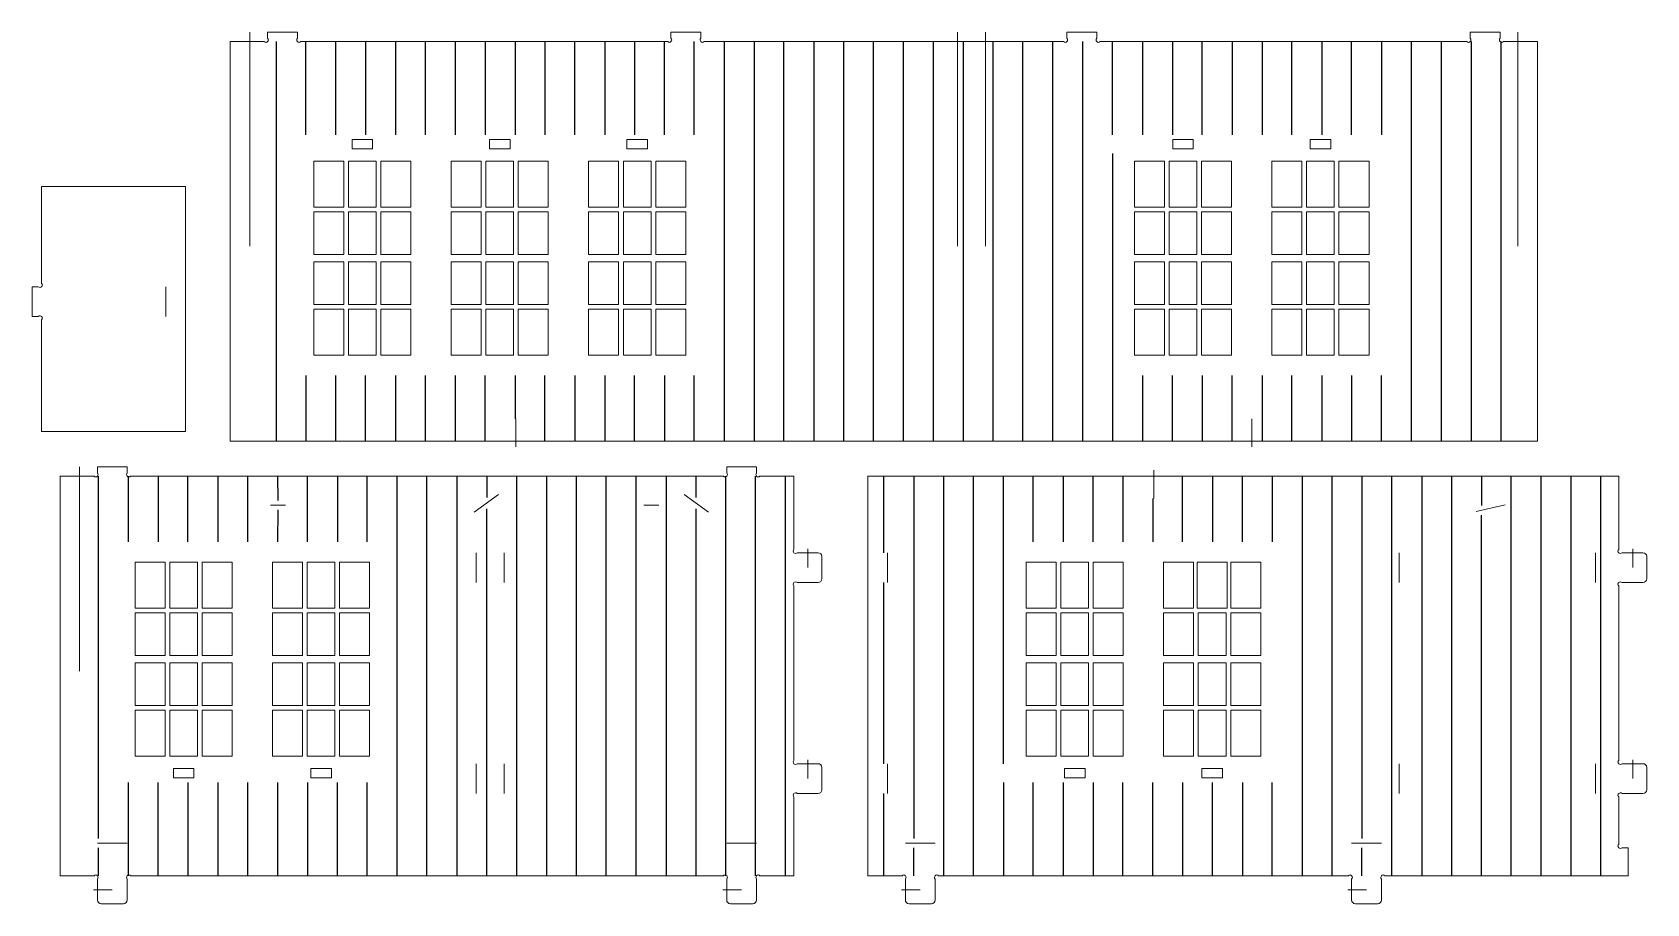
# Model space of a CAD drawing. Header units: millimetres. Extents: x -200 to 189, y -105 to 105.
import ezdxf

# ---------------------------------------------------------------- set-up
doc = ezdxf.new("R2010")
doc.units = ezdxf.units.MM
doc.header["$MEASUREMENT"] = 0
doc.layers.add('Capa 1', color=7, linetype='Continuous')

msp = doc.modelspace()

# ---------------------------------------------------------------- linework, layer by layer
at = {"layer": 'Capa 1', "color": 93, "lineweight": 18}
for points, knots in [([(-38.6862, 104.7527), (-38.6862, 104.7527), (-45.886, 104.7527), (-45.886, 104.7527), (-45.886, 104.7527), (-45.886, 104.7527), (-45.886, 103.2998), (-45.886, 103.2998), (-45.886, 103.2998), (-45.3548, 102.7683), (-46.1519, 101.9712), (-46.6831, 102.5026), (-46.6831, 102.5026), (-46.6831, 102.5026), (-135.0886, 102.5026), (-135.0886, 102.5026), (-135.0886, 102.5026), (-135.6204, 101.9712), (-136.4177, 102.7683), (-135.8862, 103.2998), (-135.8862, 103.2998), (-135.8862, 103.2998), (-135.8862, 104.7527), (-135.8862, 104.7527), (-135.8862, 104.7527), (-135.8862, 104.7527), (-143.086, 104.7527), (-143.086, 104.7527), (-143.086, 104.7527), (-143.086, 104.7527), (-143.086, 103.2998), (-143.086, 103.2998), (-143.086, 103.2998), (-142.5545, 102.7683), (-143.3519, 101.9712), (-143.8834, 102.5026), (-143.8834, 102.5026), (-146.6176, 102.5026), (-149.3518, 102.5026), (-152.086, 102.5026), (-152.086, 102.5026), (-152.086, 102.5026), (-152.086, 6.2025), (-152.086, 6.2025), (-152.086, 6.2025), (-47.086, 6.2025), (57.9139, 6.2025), (162.9139, 6.2025), (162.9139, 6.2025), (162.9139, 6.2025), (162.9139, 102.5026), (162.9139, 102.5026), (162.9139, 102.5026), (160.1797, 102.5026), (157.4455, 102.5026), (154.7113, 102.5026), (154.7113, 102.5026), (154.1798, 101.9712), (153.3824, 102.7683), (153.9137, 103.2998), (153.9137, 103.2998), (153.9137, 103.2998), (153.9137, 104.7527), (153.9137, 104.7527), (153.9137, 104.7527), (153.9137, 104.7527), (146.7139, 104.7527), (146.7139, 104.7527), (146.7139, 104.7527), (146.7139, 104.7527), (146.7139, 103.2998), (146.7139, 103.2998), (146.7139, 103.2998), (147.2457, 102.7683), (146.448, 101.9712), (145.9168, 102.5026), (145.9168, 102.5026), (145.9168, 102.5026), (57.5113, 102.5026), (57.5113, 102.5026), (57.5113, 102.5026), (56.9798, 101.9712), (56.1824, 102.7683), (56.7139, 103.2998), (56.7139, 103.2998), (56.7139, 103.2998), (56.7139, 104.7527), (56.7139, 104.7527), (56.7139, 104.7527), (56.7139, 104.7527), (49.5138, 104.7527), (49.5138, 104.7527), (49.5138, 104.7527), (49.5138, 104.7527), (49.5138, 103.2998), (49.5138, 103.2998), (49.5138, 103.2998), (50.0453, 102.7683), (49.2482, 101.9712), (48.7167, 102.5026), (48.7167, 102.5026), (19.8482, 102.5026), (-9.0204, 102.5026), (-37.8889, 102.5026), (-37.8889, 102.5026), (-38.4204, 101.9712), (-39.2175, 102.7683), (-38.6863, 103.2998), (-38.6863, 103.2998), (-38.6863, 103.2998), (-38.6862, 104.7527), (-38.6862, 104.7527)], [0, 0, 0, 0, 0.03448276, 0.03448276, 0.03448276, 0.03448276, 0.06896552, 0.06896552, 0.06896552, 0.06896552, 0.10344828, 0.10344828, 0.10344828, 0.10344828, 0.13793103, 0.13793103, 0.13793103, 0.13793103, 0.17241379, 0.17241379, 0.17241379, 0.17241379, 0.20689655, 0.20689655, 0.20689655, 0.20689655, 0.24137931, 0.24137931, 0.24137931, 0.24137931, 0.27586207, 0.27586207, 0.27586207, 0.27586207, 0.31034483, 0.31034483, 0.31034483, 0.31034483, 0.34482759, 0.34482759, 0.34482759, 0.34482759, 0.37931034, 0.37931034, 0.37931034, 0.37931034, 0.4137931, 0.4137931, 0.4137931, 0.4137931, 0.44827586, 0.44827586, 0.44827586, 0.44827586, 0.48275862, 0.48275862, 0.48275862, 0.48275862, 0.51724138, 0.51724138, 0.51724138, 0.51724138, 0.55172414, 0.55172414, 0.55172414, 0.55172414, 0.5862069, 0.5862069, 0.5862069, 0.5862069, 0.62068966, 0.62068966, 0.62068966, 0.62068966, 0.65517241, 0.65517241, 0.65517241, 0.65517241, 0.68965517, 0.68965517, 0.68965517, 0.68965517, 0.72413793, 0.72413793, 0.72413793, 0.72413793, 0.75862069, 0.75862069, 0.75862069, 0.75862069, 0.79310345, 0.79310345, 0.79310345, 0.79310345, 0.82758621, 0.82758621, 0.82758621, 0.82758621, 0.86206897, 0.86206897, 0.86206897, 0.86206897, 0.89655172, 0.89655172, 0.89655172, 0.89655172, 0.93103448, 0.93103448, 0.93103448, 0.93103448, 1, 1, 1, 1]), ([(-197.5453, 8.4966), (-197.5453, 8.4966), (-197.5453, 35.4399), (-197.5453, 35.4399), (-197.5453, 35.4399), (-197.0141, 35.9714), (-197.8114, 36.7685), (-198.3429, 36.237), (-198.3429, 36.237), (-198.3429, 36.237), (-199.7956, 36.237), (-199.7956, 36.237), (-199.7956, 36.237), (-199.7956, 36.237), (-199.7956, 43.4371), (-199.7956, 43.4371), (-199.7956, 43.4371), (-199.7956, 43.4371), (-198.3429, 43.4371), (-198.3429, 43.4371), (-198.3429, 43.4371), (-197.8114, 42.9059), (-197.014, 43.703), (-197.5453, 44.2342), (-197.5453, 44.2342), (-197.5453, 44.2342), (-197.5453, 67.5839), (-197.5453, 67.5839), (-197.5453, 67.5839), (-197.5453, 67.5839), (-162.8958, 67.584), (-162.8958, 67.584), (-162.8958, 67.584), (-162.8958, 67.584), (-162.8958, 8.4966), (-162.8958, 8.4966), (-162.8958, 8.4966), (-162.8958, 8.4966), (-197.5453, 8.4966), (-197.5453, 8.4966)], [0, 0, 0, 0, 0.09090909, 0.09090909, 0.09090909, 0.09090909, 0.18181818, 0.18181818, 0.18181818, 0.18181818, 0.27272727, 0.27272727, 0.27272727, 0.27272727, 0.36363636, 0.36363636, 0.36363636, 0.36363636, 0.45454545, 0.45454545, 0.45454545, 0.45454545, 0.54545455, 0.54545455, 0.54545455, 0.54545455, 0.63636364, 0.63636364, 0.63636364, 0.63636364, 0.72727273, 0.72727273, 0.72727273, 0.72727273, 0.81818182, 0.81818182, 0.81818182, 0.81818182, 1, 1, 1, 1]), ([(-9.5086, -72.4347), (-9.5086, -72.4347), (-9.5086, -77.8349), (-9.5086, -77.8349), (-9.5086, -77.8349), (-9.5086, -78.3318), (-9.9114, -78.7347), (-10.4088, -78.7347), (-10.4088, -78.7347), (-10.4088, -78.7347), (-15.4612, -78.7347), (-15.4612, -78.7347), (-15.4612, -78.7347), (-15.993, -78.2033), (-16.7903, -79.0004), (-16.2586, -79.5321), (-16.2586, -79.5321), (-16.2586, -79.5321), (-16.2586, -98.5348), (-16.2586, -98.5348), (-16.2586, -98.5348), (-16.2586, -98.5348), (-24.4615, -98.5348), (-24.4615, -98.5348), (-24.4615, -98.5348), (-24.993, -98.0034), (-25.7901, -98.8005), (-25.2589, -99.332), (-25.2589, -99.332), (-25.2589, -99.332), (-25.2589, -104.3847), (-25.2589, -104.3847), (-25.2589, -104.3847), (-25.2589, -104.8818), (-25.6617, -105.2848), (-26.1589, -105.2848), (-26.1589, -105.2848), (-26.1589, -105.2848), (-31.5587, -105.2848), (-31.5587, -105.2848), (-31.5587, -105.2848), (-32.0558, -105.2848), (-32.4587, -104.8819), (-32.4587, -104.3847), (-32.4587, -104.3847), (-32.4587, -102.7005), (-32.4587, -101.0163), (-32.4587, -99.332), (-32.4587, -99.332), (-31.9275, -98.8005), (-32.7246, -98.0034), (-33.2558, -98.5348), (-33.2558, -98.5348), (-33.2558, -98.5348), (-176.1116, -98.5348), (-176.1116, -98.5348), (-176.1116, -98.5348), (-176.6428, -98.0034), (-177.4402, -98.8005), (-176.9087, -99.332), (-176.9087, -99.332), (-176.9087, -99.332), (-176.9087, -104.3847), (-176.9087, -104.3847), (-176.9087, -104.3847), (-176.9087, -104.8818), (-177.3115, -105.2848), (-177.8087, -105.2848), (-177.8087, -105.2848), (-177.8087, -105.2848), (-183.2086, -105.2848), (-183.2086, -105.2848), (-183.2086, -105.2848), (-183.7057, -105.2848), (-184.1086, -104.8819), (-184.1086, -104.3847), (-184.1086, -104.3847), (-184.1086, -102.7005), (-184.1086, -101.0163), (-184.1086, -99.332), (-184.1086, -99.332), (-183.5774, -98.8005), (-184.3745, -98.0034), (-184.906, -98.5348), (-184.906, -98.5348), (-184.906, -98.5348), (-193.1088, -98.5348), (-193.1088, -98.5348), (-193.1088, -98.5348), (-193.1088, -98.5348), (-193.1088, -2.2347), (-193.1088, -2.2347), (-193.1088, -2.2347), (-190.3745, -2.2347), (-187.6402, -2.2347), (-184.9059, -2.2347), (-184.9059, -2.2347), (-184.3744, -2.7663), (-183.5773, -1.969), (-184.1085, -1.4375), (-184.1085, -1.4375), (-184.1085, -1.4375), (-184.1085, 0.0151), (-184.1085, 0.0151), (-184.1085, 0.0151), (-184.1085, 0.0151), (-176.9088, 0.0151), (-176.9088, 0.0151), (-176.9088, 0.0151), (-176.9088, 0.0151), (-176.9088, -1.4375), (-176.9088, -1.4375), (-176.9088, -1.4375), (-177.4403, -1.969), (-176.6429, -2.7664), (-176.1117, -2.2347), (-176.1117, -2.2347), (-176.1117, -2.2347), (-33.2558, -2.2347), (-33.2558, -2.2347), (-33.2558, -2.2347), (-32.7246, -2.7663), (-31.9275, -1.969), (-32.4587, -1.4375), (-32.4587, -1.4375), (-32.4587, -1.4375), (-32.4587, 0.0151), (-32.4587, 0.0151), (-32.4587, 0.0151), (-32.4587, 0.0151), (-25.2589, 0.0151), (-25.2589, 0.0151), (-25.2589, 0.0151), (-25.2589, 0.0151), (-25.2589, -1.4375), (-25.2589, -1.4375), (-25.2589, -1.4375), (-25.7901, -1.969), (-24.993, -2.7664), (-24.4615, -2.2347), (-24.4615, -2.2347), (-24.4615, -2.2347), (-16.2586, -2.2347), (-16.2586, -2.2347), (-16.2586, -2.2347), (-16.2586, -2.2347), (-16.2586, -19.8875), (-16.2586, -19.8875), (-16.2586, -19.8875), (-16.7904, -20.419), (-15.993, -21.2162), (-15.4612, -20.6847), (-15.4612, -20.6847), (-13.7771, -20.6847), (-12.0929, -20.6847), (-10.4088, -20.6847), (-10.4088, -20.6847), (-9.9114, -20.6847), (-9.5086, -21.0876), (-9.5086, -21.5847), (-9.5086, -21.5847), (-9.5086, -21.5847), (-9.5086, -26.9848), (-9.5086, -26.9848), (-9.5086, -26.9848), (-9.5086, -27.4818), (-9.9114, -27.8848), (-10.4088, -27.8848), (-10.4088, -27.8848), (-10.4088, -27.8848), (-15.4613, -27.8847), (-15.4613, -27.8847), (-15.4613, -27.8847), (-15.9931, -27.3533), (-16.7904, -28.1506), (-16.2587, -28.6821), (-16.2587, -28.6821), (-16.2587, -28.6821), (-16.2587, -70.7377), (-16.2587, -70.7377), (-16.2587, -70.7377), (-16.7905, -71.2691), (-15.9931, -72.0663), (-15.4613, -71.5348), (-15.4613, -71.5348), (-13.7772, -71.5348), (-12.093, -71.5348), (-10.4089, -71.5348), (-10.4089, -71.5348), (-9.9115, -71.5348), (-9.5086, -71.9377), (-9.5086, -72.4347)], [0, 0, 0, 0, 0.02040816, 0.02040816, 0.02040816, 0.02040816, 0.04081633, 0.04081633, 0.04081633, 0.04081633, 0.06122449, 0.06122449, 0.06122449, 0.06122449, 0.08163265, 0.08163265, 0.08163265, 0.08163265, 0.10204082, 0.10204082, 0.10204082, 0.10204082, 0.12244898, 0.12244898, 0.12244898, 0.12244898, 0.14285714, 0.14285714, 0.14285714, 0.14285714, 0.16326531, 0.16326531, 0.16326531, 0.16326531, 0.18367347, 0.18367347, 0.18367347, 0.18367347, 0.20408163, 0.20408163, 0.20408163, 0.20408163, 0.2244898, 0.2244898, 0.2244898, 0.2244898, 0.24489796, 0.24489796, 0.24489796, 0.24489796, 0.26530612, 0.26530612, 0.26530612, 0.26530612, 0.28571429, 0.28571429, 0.28571429, 0.28571429, 0.30612245, 0.30612245, 0.30612245, 0.30612245, 0.32653061, 0.32653061, 0.32653061, 0.32653061, 0.34693878, 0.34693878, 0.34693878, 0.34693878, 0.36734694, 0.36734694, 0.36734694, 0.36734694, 0.3877551, 0.3877551, 0.3877551, 0.3877551, 0.40816327, 0.40816327, 0.40816327, 0.40816327, 0.42857143, 0.42857143, 0.42857143, 0.42857143, 0.44897959, 0.44897959, 0.44897959, 0.44897959, 0.46938776, 0.46938776, 0.46938776, 0.46938776, 0.48979592, 0.48979592, 0.48979592, 0.48979592, 0.51020408, 0.51020408, 0.51020408, 0.51020408, 0.53061224, 0.53061224, 0.53061224, 0.53061224, 0.55102041, 0.55102041, 0.55102041, 0.55102041, 0.57142857, 0.57142857, 0.57142857, 0.57142857, 0.59183673, 0.59183673, 0.59183673, 0.59183673, 0.6122449, 0.6122449, 0.6122449, 0.6122449, 0.63265306, 0.63265306, 0.63265306, 0.63265306, 0.65306122, 0.65306122, 0.65306122, 0.65306122, 0.67346939, 0.67346939, 0.67346939, 0.67346939, 0.69387755, 0.69387755, 0.69387755, 0.69387755, 0.71428571, 0.71428571, 0.71428571, 0.71428571, 0.73469388, 0.73469388, 0.73469388, 0.73469388, 0.75510204, 0.75510204, 0.75510204, 0.75510204, 0.7755102, 0.7755102, 0.7755102, 0.7755102, 0.79591837, 0.79591837, 0.79591837, 0.79591837, 0.81632653, 0.81632653, 0.81632653, 0.81632653, 0.83673469, 0.83673469, 0.83673469, 0.83673469, 0.85714286, 0.85714286, 0.85714286, 0.85714286, 0.87755102, 0.87755102, 0.87755102, 0.87755102, 0.89795918, 0.89795918, 0.89795918, 0.89795918, 0.91836735, 0.91836735, 0.91836735, 0.91836735, 0.93877551, 0.93877551, 0.93877551, 0.93877551, 0.95918367, 0.95918367, 0.95918367, 0.95918367, 1, 1, 1, 1]), ([(189.2392, -26.9848), (189.2392, -27.4818), (188.8361, -27.8848), (188.339, -27.8848), (188.339, -27.8848), (188.339, -27.8848), (183.2863, -27.8847), (183.2863, -27.8847), (183.2863, -27.8847), (182.7548, -27.3533), (181.9574, -28.1506), (182.4892, -28.6821), (182.4892, -28.6821), (182.4892, -28.6821), (182.4892, -70.7377), (182.4892, -70.7377), (182.4892, -70.7377), (181.9574, -71.2691), (182.7548, -72.0663), (183.2863, -71.5348), (183.2863, -71.5348), (184.9705, -71.5348), (186.6547, -71.5348), (188.339, -71.5348), (188.339, -71.5348), (188.8361, -71.5348), (189.2392, -71.9377), (189.2392, -72.4348), (189.2392, -72.4348), (189.2392, -72.4348), (189.2392, -77.835), (189.2392, -77.835), (189.2392, -77.835), (189.2392, -78.3319), (188.8361, -78.7348), (188.339, -78.7348), (188.339, -78.7348), (188.339, -78.7348), (183.2863, -78.7348), (183.2863, -78.7348), (183.2863, -78.7348), (182.7548, -78.2034), (181.9574, -79.0005), (182.4892, -79.5322), (182.4892, -79.5322), (182.4892, -79.5322), (182.4892, -90.9877), (182.4892, -90.9877), (182.4892, -90.9877), (181.9574, -91.5191), (182.7548, -92.3164), (183.2863, -91.7849), (183.2863, -91.7849), (183.2863, -91.7849), (184.7389, -91.7849), (184.7389, -91.7849), (184.7389, -91.7849), (184.7389, -91.7849), (184.7389, -98.5349), (184.7389, -98.5349), (184.7389, -98.5349), (184.7389, -98.5349), (126.1363, -98.5349), (126.1363, -98.5349), (126.1363, -98.5349), (125.6048, -98.0035), (124.8074, -98.8006), (125.3392, -99.3321), (125.3392, -99.3321), (125.3392, -99.3321), (125.3392, -104.3848), (125.3392, -104.3848), (125.3392, -104.3848), (125.3392, -104.8819), (124.9361, -105.2849), (124.439, -105.2849), (124.439, -105.2849), (124.439, -105.2849), (119.0391, -105.2849), (119.0391, -105.2849), (119.0391, -105.2849), (118.542, -105.2849), (118.1389, -104.882), (118.1389, -104.3848), (118.1389, -104.3848), (118.1389, -102.7006), (118.1389, -101.0164), (118.1389, -99.3321), (118.1389, -99.3321), (118.6707, -98.8006), (117.8733, -98.0035), (117.3418, -98.5349), (117.3418, -98.5349), (117.3418, -98.5349), (18.5863, -98.5349), (18.5863, -98.5349), (18.5863, -98.5349), (18.0548, -98.0035), (17.2574, -98.8006), (17.7892, -99.3321), (17.7892, -99.3321), (17.7892, -99.3321), (17.7892, -104.3848), (17.7892, -104.3848), (17.7892, -104.3848), (17.7892, -104.8819), (17.3861, -105.2849), (16.889, -105.2849), (16.889, -105.2849), (16.889, -105.2849), (11.4891, -105.2849), (11.4891, -105.2849), (11.4891, -105.2849), (10.992, -105.2849), (10.5889, -104.882), (10.5889, -104.3848), (10.5889, -104.3848), (10.5889, -102.7006), (10.5889, -101.0164), (10.5889, -99.3321), (10.5889, -99.3321), (11.1207, -98.8006), (10.3233, -98.0035), (9.7918, -98.5349), (9.7918, -98.5349), (9.7918, -98.5349), (1.5891, -98.5349), (1.5891, -98.5349), (1.5891, -98.5349), (1.5891, -98.5349), (1.5891, -2.2347), (1.5891, -2.2347), (1.5891, -2.2347), (61.8891, -2.2347), (122.1891, -2.2347), (182.4892, -2.2347), (182.4892, -2.2347), (182.4892, -2.2347), (182.4892, -19.8875), (182.4892, -19.8875), (182.4892, -19.8875), (181.9574, -20.419), (182.7548, -21.2162), (183.2863, -20.6847), (183.2863, -20.6847), (184.9705, -20.6847), (186.6547, -20.6847), (188.339, -20.6847), (188.339, -20.6847), (188.8361, -20.6847), (189.2392, -21.0876), (189.2392, -21.5847), (189.2392, -21.5847), (189.2392, -21.5847), (189.2392, -26.9848), (189.2392, -26.9848)], [0, 0, 0, 0, 0.025, 0.025, 0.025, 0.025, 0.05, 0.05, 0.05, 0.05, 0.075, 0.075, 0.075, 0.075, 0.1, 0.1, 0.1, 0.1, 0.125, 0.125, 0.125, 0.125, 0.15, 0.15, 0.15, 0.15, 0.175, 0.175, 0.175, 0.175, 0.2, 0.2, 0.2, 0.2, 0.225, 0.225, 0.225, 0.225, 0.25, 0.25, 0.25, 0.25, 0.275, 0.275, 0.275, 0.275, 0.3, 0.3, 0.3, 0.3, 0.325, 0.325, 0.325, 0.325, 0.35, 0.35, 0.35, 0.35, 0.375, 0.375, 0.375, 0.375, 0.4, 0.4, 0.4, 0.4, 0.425, 0.425, 0.425, 0.425, 0.45, 0.45, 0.45, 0.45, 0.475, 0.475, 0.475, 0.475, 0.5, 0.5, 0.5, 0.5, 0.525, 0.525, 0.525, 0.525, 0.55, 0.55, 0.55, 0.55, 0.575, 0.575, 0.575, 0.575, 0.6, 0.6, 0.6, 0.6, 0.625, 0.625, 0.625, 0.625, 0.65, 0.65, 0.65, 0.65, 0.675, 0.675, 0.675, 0.675, 0.7, 0.7, 0.7, 0.7, 0.725, 0.725, 0.725, 0.725, 0.75, 0.75, 0.75, 0.75, 0.775, 0.775, 0.775, 0.775, 0.8, 0.8, 0.8, 0.8, 0.825, 0.825, 0.825, 0.825, 0.85, 0.85, 0.85, 0.85, 0.875, 0.875, 0.875, 0.875, 0.9, 0.9, 0.9, 0.9, 0.925, 0.925, 0.925, 0.925, 0.95, 0.95, 0.95, 0.95, 1, 1, 1, 1])]:
    msp.add_open_spline(points, degree=3, knots=knots, dxfattribs=at)
at = {"layer": 'Capa 1', "color": 133, "lineweight": 18}
for points in [[(-147.3611, 104.7527), (-147.3611, 104.7527), (-147.3611, 53.2277), (-147.3611, 53.2277)], [(23.1887, 104.7527), (23.1887, 104.7527), (23.1887, 53.2277), (23.1887, 53.2277)], [(29.9387, 104.7527), (29.9387, 104.7527), (29.9387, 53.2277), (29.9387, 53.2277)], [(158.189, 53.2277), (158.189, 53.2277), (158.189, 104.7527), (158.189, 104.7527)], [(-167.6206, 43.4371), (-167.6206, 43.4371), (-167.6206, 36.237), (-167.6206, 36.237)], [(-83.2362, 11.6026), (-83.2362, 11.6026), (-83.2362, 4.8526), (-83.2362, 4.8526)], [(94.064, 11.6026), (94.064, 11.6026), (94.064, 4.8526), (94.064, 4.8526)], [(-188.3838, -49.2599), (-188.3838, -49.2599), (-188.3839, 0.0154), (-188.3839, 0.0154)], [(70.4391, -7.6348), (70.4391, -7.6348), (70.4391, -0.7752), (70.4391, -0.7752)], [(-93.2941, -10.9125), (-93.2941, -10.9125), (-87.4655, -6.685), (-87.4655, -6.685)], [(-36.8734, -10.9125), (-36.8734, -10.9125), (-42.7019, -6.685), (-42.7019, -6.685)], [(-142.4119, -9.2098), (-142.4119, -9.2098), (-138.8121, -9.2098), (-138.8121, -9.2098)], [(-52.412, -9.2098), (-52.412, -9.2098), (-48.8122, -9.2098), (-48.8122, -9.2098)], [(148.127, -10.7564), (148.127, -10.7564), (155.1348, -9.1041), (155.1348, -9.1041)], [(-92.8405, -27.8847), (-92.8405, -27.8847), (-92.8405, -20.6848), (-92.8405, -20.6848)], [(-86.0903, -27.8847), (-86.0903, -27.8847), (-86.0903, -20.6848), (-86.0903, -20.6848)], [(-12.8838, -19.7848), (-12.8838, -19.7848), (-12.8838, -24.2848), (-12.8838, -24.2848)], [(6.314, -27.8847), (6.314, -27.8847), (6.314, -20.6848), (6.314, -20.6848)], [(129.614, -27.8847), (129.614, -27.8847), (129.614, -20.6848), (129.614, -20.6848)], [(176.864, -27.8847), (176.864, -27.8847), (176.864, -20.6848), (176.864, -20.6848)], [(185.8641, -24.2848), (185.8641, -24.2848), (185.8641, -19.7848), (185.8641, -19.7848)], [(-92.8405, -78.7347), (-92.8405, -78.7347), (-92.8405, -71.5348), (-92.8405, -71.5348)], [(-86.0903, -78.7347), (-86.0903, -78.7347), (-86.0903, -71.5348), (-86.0903, -71.5348)], [(-12.8838, -70.6348), (-12.8838, -70.6348), (-12.8838, -75.1348), (-12.8838, -75.1348)], [(6.314, -78.7347), (6.314, -78.7347), (6.314, -71.5348), (6.314, -71.5348)], [(129.614, -78.7347), (129.614, -78.7347), (129.614, -71.5348), (129.614, -71.5348)], [(176.864, -78.7347), (176.864, -78.7347), (176.864, -71.5348), (176.864, -71.5348)], [(185.8641, -75.1348), (185.8641, -75.1348), (185.8641, -70.6348), (185.8641, -70.6348)], [(-176.9088, -90.6598), (-176.9088, -90.6598), (-184.1086, -90.6598), (-184.1086, -90.6598)], [(-25.2588, -90.6598), (-25.2588, -90.6598), (-32.4587, -90.6598), (-32.4587, -90.6598)], [(17.7892, -90.6598), (17.7892, -90.6598), (10.5888, -90.6598), (10.5888, -90.6598)], [(125.3392, -90.6598), (125.3392, -90.6598), (118.1389, -90.6598), (118.1389, -90.6598)], [(-185.0088, -101.9098), (-185.0088, -101.9098), (-180.5088, -101.9098), (-180.5088, -101.9098)], [(-33.3584, -101.9098), (-33.3584, -101.9098), (-28.8584, -101.9098), (-28.8584, -101.9098)], [(9.6891, -101.9098), (9.6891, -101.9098), (14.1892, -101.9098), (14.1892, -101.9098)], [(117.2389, -101.9098), (117.2389, -101.9098), (121.7389, -101.9098), (121.7389, -101.9098)]]:
    msp.add_open_spline(points, degree=3, dxfattribs=at)
at = {"layer": 'Capa 1', "lineweight": 25}
for points in [[(-141.0611, 102.5026), (-141.0611, 102.5026), (-141.0611, 6.2025), (-141.0611, 6.2025)], [(-133.861, 80.0026), (-133.861, 80.0026), (-133.861, 102.5026), (-133.861, 102.5026)], [(-126.6609, 80.0026), (-126.6609, 80.0026), (-126.6609, 102.5026), (-126.6609, 102.5026)], [(-119.4611, 102.5026), (-119.4611, 102.5026), (-119.4611, 80.0025), (-119.4611, 80.0025)], [(-112.261, 102.5026), (-112.261, 102.5026), (-112.261, 80.0025), (-112.261, 80.0025)], [(-105.0609, 80.0026), (-105.0609, 80.0026), (-105.0609, 102.5026), (-105.0609, 102.5026)], [(-97.8611, 102.5026), (-97.8611, 102.5026), (-97.8611, 80.0025), (-97.8611, 80.0025)], [(-90.661, 102.5026), (-90.661, 102.5026), (-90.661, 80.0025), (-90.661, 80.0025)], [(-83.4612, 102.5026), (-83.4612, 102.5026), (-83.4612, 80.0025), (-83.4612, 80.0025)], [(-76.2611, 102.5026), (-76.2611, 102.5026), (-76.2611, 80.0025), (-76.2611, 80.0025)], [(-69.0611, 80.0026), (-69.0611, 80.0026), (-69.0611, 102.5026), (-69.0611, 102.5026)], [(-61.8613, 102.5026), (-61.8613, 102.5026), (-61.8613, 80.0025), (-61.8613, 80.0025)], [(-54.6612, 102.5026), (-54.6612, 102.5026), (-54.6612, 80.0025), (-54.6612, 80.0025)], [(-47.4611, 80.0026), (-47.4611, 80.0026), (-47.4611, 102.5026), (-47.4611, 102.5026)], [(-40.261, 80.0026), (-40.261, 80.0026), (-40.261, 102.5026), (-40.261, 102.5026)], [(-33.061, 102.5026), (-33.061, 102.5026), (-33.061, 6.2025), (-33.061, 6.2025)], [(-25.8611, 102.5026), (-25.8611, 102.5026), (-25.8611, 6.2025), (-25.8611, 6.2025)], [(-18.6611, 6.2026), (-18.6611, 6.2026), (-18.6611, 102.5026), (-18.6611, 102.5026)], [(-11.461, 102.5026), (-11.461, 102.5026), (-11.461, 6.2025), (-11.461, 6.2025)], [(-4.2612, 6.2026), (-4.2612, 6.2026), (-4.2612, 102.5026), (-4.2612, 102.5026)], [(2.9392, 6.2026), (2.9392, 6.2026), (2.9392, 102.5026), (2.9392, 102.5026)], [(10.139, 6.2026), (10.139, 6.2026), (10.139, 102.5026), (10.139, 102.5026)], [(17.3388, 6.2026), (17.3388, 6.2026), (17.3388, 102.5026), (17.3388, 102.5026)], [(24.5389, 102.5026), (24.5389, 102.5026), (24.5389, 6.2025), (24.5389, 6.2025)], [(31.7387, 6.2026), (31.7387, 6.2026), (31.7387, 102.5026), (31.7387, 102.5026)], [(38.939, 6.2026), (38.939, 6.2026), (38.939, 102.5026), (38.939, 102.5026)], [(46.1389, 6.2026), (46.1389, 6.2026), (46.1389, 102.5026), (46.1389, 102.5026)], [(53.3387, 6.2026), (53.3387, 6.2026), (53.3387, 102.5026), (53.3387, 102.5026)], [(60.539, 80.0026), (60.539, 80.0026), (60.539, 102.5026), (60.539, 102.5026)], [(67.7389, 102.5026), (67.7389, 102.5026), (67.7389, 80.0025), (67.7389, 80.0025)], [(74.9392, 102.5026), (74.9392, 102.5026), (74.9392, 80.0025), (74.9392, 80.0025)], [(82.139, 80.0026), (82.139, 80.0026), (82.139, 102.5026), (82.139, 102.5026)], [(89.3388, 102.5026), (89.3388, 102.5026), (89.3388, 80.0025), (89.3388, 80.0025)], [(96.5392, 102.5026), (96.5392, 102.5026), (96.5392, 80.0025), (96.5392, 80.0025)], [(103.739, 80.0026), (103.739, 80.0026), (103.739, 102.5026), (103.739, 102.5026)], [(110.9391, 102.5026), (110.9391, 102.5026), (110.9391, 80.0025), (110.9391, 80.0025)], [(118.1389, 80.0026), (118.1389, 80.0026), (118.1389, 102.5026), (118.1389, 102.5026)], [(125.3387, 102.5026), (125.3387, 102.5026), (125.3387, 80.0025), (125.3387, 80.0025)], [(132.5388, 6.2026), (132.5388, 6.2026), (132.5388, 102.5026), (132.5388, 102.5026)], [(139.7389, 102.5026), (139.7389, 102.5026), (139.7389, 6.2025), (139.7389, 6.2025)], [(146.9389, 102.5026), (146.9389, 102.5026), (146.9389, 6.2025), (146.9389, 6.2025)], [(154.139, 6.2026), (154.139, 6.2026), (154.139, 102.5026), (154.139, 102.5026)], [(60.539, 75.5026), (60.539, 75.5026), (60.539, 6.2026), (60.539, 6.2026)], [(-133.861, 22.0425), (-133.861, 22.0425), (-133.861, 6.2025), (-133.861, 6.2025)], [(-126.6609, 6.2026), (-126.6609, 6.2026), (-126.6609, 22.0426), (-126.6609, 22.0426)], [(-119.4611, 6.2026), (-119.4611, 6.2026), (-119.4611, 22.0426), (-119.4611, 22.0426)], [(-112.261, 22.0425), (-112.261, 22.0425), (-112.261, 6.2025), (-112.261, 6.2025)], [(-105.0609, 6.2026), (-105.0609, 6.2026), (-105.0609, 22.0426), (-105.0609, 22.0426)], [(-97.8611, 22.0425), (-97.8611, 22.0425), (-97.8611, 6.2025), (-97.8611, 6.2025)], [(-90.661, 6.2026), (-90.661, 6.2026), (-90.661, 22.0426), (-90.661, 22.0426)], [(-83.4612, 22.0425), (-83.4612, 22.0425), (-83.4612, 11.6026), (-83.4612, 11.6026)], [(-76.2611, 6.2026), (-76.2611, 6.2026), (-76.2611, 22.0426), (-76.2611, 22.0426)], [(-69.0611, 22.0425), (-69.0611, 22.0425), (-69.0611, 6.2025), (-69.0611, 6.2025)], [(-61.8613, 22.0425), (-61.8613, 22.0425), (-61.8613, 6.2025), (-61.8613, 6.2025)], [(-54.6612, 6.2026), (-54.6612, 6.2026), (-54.6612, 22.0426), (-54.6612, 22.0426)], [(-47.4611, 22.0425), (-47.4611, 22.0425), (-47.4611, 6.2025), (-47.4611, 6.2025)], [(-40.261, 6.2026), (-40.261, 6.2026), (-40.261, 22.0426), (-40.261, 22.0426)], [(67.7389, 22.0425), (67.7389, 22.0425), (67.7389, 6.2025), (67.7389, 6.2025)], [(74.9392, 6.2026), (74.9392, 6.2026), (74.9392, 22.0426), (74.9392, 22.0426)], [(82.139, 22.0425), (82.139, 22.0425), (82.139, 6.2025), (82.139, 6.2025)], [(89.3388, 6.2026), (89.3388, 6.2026), (89.3388, 22.0426), (89.3388, 22.0426)], [(96.5392, 22.0425), (96.5392, 22.0425), (96.5392, 6.2025), (96.5392, 6.2025)], [(103.739, 6.2026), (103.739, 6.2026), (103.739, 22.0426), (103.739, 22.0426)], [(110.9391, 22.0425), (110.9391, 22.0425), (110.9391, 6.2025), (110.9391, 6.2025)], [(118.1389, 22.0425), (118.1389, 22.0425), (118.1389, 6.2025), (118.1389, 6.2025)], [(125.3387, 6.2026), (125.3387, 6.2026), (125.3387, 22.0426), (125.3387, 22.0426)], [(-183.8838, -2.2347), (-183.8838, -2.2347), (-183.8838, -89.5347), (-183.8838, -89.5347)], [(-176.6837, -2.2347), (-176.6837, -2.2347), (-176.6837, -18.0747), (-176.6837, -18.0747)], [(-169.4839, -2.2347), (-169.4839, -2.2347), (-169.4839, -18.0747), (-169.4839, -18.0747)], [(-162.2838, -18.0747), (-162.2838, -18.0747), (-162.2838, -2.2347), (-162.2838, -2.2347)], [(-155.0837, -2.2347), (-155.0837, -2.2347), (-155.0837, -18.0747), (-155.0837, -18.0747)], [(-147.8839, -18.0747), (-147.8839, -18.0747), (-147.8839, -2.2347), (-147.8839, -2.2347)], [(-140.6838, -2.2347), (-140.6838, -2.2347), (-140.612, -8.0847), (-140.612, -8.0847)], [(-133.4837, -18.0747), (-133.4837, -18.0747), (-133.4837, -2.2347), (-133.4837, -2.2347)], [(-126.2839, -2.2347), (-126.2839, -2.2347), (-126.2839, -18.0747), (-126.2839, -18.0747)], [(-119.0836, -18.0747), (-119.0836, -18.0747), (-119.0836, -2.2347), (-119.0836, -2.2347)], [(-111.8838, -98.5348), (-111.8838, -98.5348), (-111.8838, -2.2347), (-111.8838, -2.2347)], [(-104.6837, -98.5348), (-104.6837, -98.5348), (-104.6837, -2.2347), (-104.6837, -2.2347)], [(-97.4836, -2.2347), (-97.4836, -2.2347), (-97.4836, -98.5348), (-97.4836, -98.5348)], [(-90.2838, -2.2347), (-90.2838, -2.2347), (-90.2838, -7.3394), (-90.2838, -7.3394)], [(-83.0835, -2.2347), (-83.0835, -2.2347), (-83.0835, -98.5348), (-83.0835, -98.5348)], [(-75.8837, -2.2347), (-75.8837, -2.2347), (-75.8837, -98.5348), (-75.8837, -98.5348)], [(-68.6838, -98.5348), (-68.6838, -98.5348), (-68.6838, -2.2347), (-68.6838, -2.2347)], [(-61.4835, -98.5348), (-61.4835, -98.5348), (-61.4835, -2.2347), (-61.4835, -2.2347)], [(-54.2837, -98.5348), (-54.2837, -98.5348), (-54.2837, -2.2347), (-54.2837, -2.2347)], [(-47.0836, -2.2347), (-47.0836, -2.2347), (-47.0836, -98.5348), (-47.0836, -98.5348)], [(-39.8838, -2.2347), (-39.8838, -2.2347), (-39.8838, -7.3394), (-39.8838, -7.3394)], [(-32.684, -98.5348), (-32.684, -98.5348), (-32.684, -2.2347), (-32.684, -2.2347)], [(-25.4836, -98.5348), (-25.4836, -98.5348), (-25.4836, -2.2347), (-25.4836, -2.2347)], [(-18.2838, -98.5348), (-18.2838, -98.5348), (-18.2838, -2.2347), (-18.2838, -2.2347)], [(5.414, -20.6848), (5.414, -20.6848), (5.414, -2.2348), (5.414, -2.2348)], [(12.614, -2.2347), (12.614, -2.2347), (12.614, -89.5347), (12.614, -89.5347)], [(19.8141, -2.2347), (19.8141, -2.2347), (19.8141, -98.5348), (19.8141, -98.5348)], [(27.0142, -98.5348), (27.0142, -98.5348), (27.0142, -2.2347), (27.0142, -2.2347)], [(34.214, -71.5348), (34.214, -71.5348), (34.214, -2.2347), (34.214, -2.2347)], [(41.4138, -18.0747), (41.4138, -18.0747), (41.4138, -2.2347), (41.4138, -2.2347)], [(48.6139, -2.2347), (48.6139, -2.2347), (48.6139, -18.0747), (48.6139, -18.0747)], [(55.814, -18.0747), (55.814, -18.0747), (55.814, -2.2347), (55.814, -2.2347)], [(63.0141, -2.2347), (63.0141, -2.2347), (63.0141, -18.0747), (63.0141, -18.0747)], [(77.414, -18.0747), (77.414, -18.0747), (77.414, -2.2347), (77.414, -2.2347)], [(84.614, -2.2347), (84.614, -2.2347), (84.614, -18.0747), (84.614, -18.0747)], [(91.8139, -18.0747), (91.8139, -18.0747), (91.8139, -2.2347), (91.8139, -2.2347)], [(99.014, -2.2347), (99.014, -2.2347), (99.014, -18.0747), (99.014, -18.0747)], [(106.214, -2.2347), (106.214, -2.2347), (106.214, -98.5348), (106.214, -98.5348)], [(113.4139, -98.5348), (113.4139, -98.5348), (113.4139, -2.2347), (113.4139, -2.2347)], [(120.6142, -2.2347), (120.6142, -2.2347), (120.6142, -89.5347), (120.6142, -89.5347)], [(127.814, -98.5348), (127.814, -98.5348), (127.814, -2.2347), (127.814, -2.2347)], [(135.0141, -2.2347), (135.0141, -2.2347), (135.0141, -98.5348), (135.0141, -98.5348)], [(142.2139, -2.2347), (142.2139, -2.2347), (142.2139, -98.5348), (142.2139, -98.5348)], [(149.414, -2.2347), (149.414, -2.2347), (149.414, -9.2969), (149.414, -9.2969)], [(156.614, -98.5348), (156.614, -98.5348), (156.614, -2.2347), (156.614, -2.2347)], [(163.8139, -98.5348), (163.8139, -98.5348), (163.8139, -2.2347), (163.8139, -2.2347)], [(171.0142, -98.5348), (171.0142, -98.5348), (171.0142, -2.2347), (171.0142, -2.2347)], [(178.214, -98.5348), (178.214, -98.5348), (178.214, -2.2347), (178.214, -2.2347)], [(70.2141, -7.6348), (70.2141, -7.6348), (70.2141, -18.0747), (70.2141, -18.0747)], [(-140.612, -10.3349), (-140.612, -10.3349), (-140.6838, -18.0747), (-140.6838, -18.0747)], [(-90.2838, -98.5348), (-90.2838, -98.5348), (-90.2838, -10.1188), (-90.2838, -10.1188)], [(-39.8838, -10.1188), (-39.8838, -10.1188), (-39.8838, -98.5349), (-39.8838, -98.5349)], [(149.414, -98.5348), (149.414, -98.5348), (149.414, -11.6087), (149.414, -11.6087)], [(5.414, -71.5348), (5.414, -71.5348), (5.414, -27.8847), (5.414, -27.8847)], [(-176.6837, -76.0348), (-176.6837, -76.0348), (-176.6837, -98.5349), (-176.6837, -98.5349)], [(-169.4839, -98.5348), (-169.4839, -98.5348), (-169.4839, -76.0347), (-169.4839, -76.0347)], [(-162.2838, -76.0348), (-162.2838, -76.0348), (-162.2838, -98.5349), (-162.2838, -98.5349)], [(-155.0837, -76.0348), (-155.0837, -76.0348), (-155.0837, -98.5349), (-155.0837, -98.5349)], [(-147.8839, -98.5348), (-147.8839, -98.5348), (-147.8839, -76.0347), (-147.8839, -76.0347)], [(-140.6838, -76.0348), (-140.6838, -76.0348), (-140.6838, -98.5349), (-140.6838, -98.5349)], [(-133.4837, -76.0348), (-133.4837, -76.0348), (-133.4837, -98.5349), (-133.4837, -98.5349)], [(-126.2839, -98.5348), (-126.2839, -98.5348), (-126.2839, -76.0347), (-126.2839, -76.0347)], [(-119.0836, -98.5348), (-119.0836, -98.5348), (-119.0836, -76.0347), (-119.0836, -76.0347)], [(34.214, -76.0348), (34.214, -76.0348), (34.214, -98.5349), (34.214, -98.5349)], [(41.4138, -98.5348), (41.4138, -98.5348), (41.4138, -76.0347), (41.4138, -76.0347)], [(48.6139, -76.0348), (48.6139, -76.0348), (48.6139, -98.5349), (48.6139, -98.5349)], [(55.814, -76.0348), (55.814, -76.0348), (55.814, -98.5349), (55.814, -98.5349)], [(63.0141, -98.5348), (63.0141, -98.5348), (63.0141, -76.0347), (63.0141, -76.0347)], [(70.2141, -98.5348), (70.2141, -98.5348), (70.2141, -76.0347), (70.2141, -76.0347)], [(77.414, -76.0348), (77.414, -76.0348), (77.414, -98.5349), (77.414, -98.5349)], [(84.614, -98.5348), (84.614, -98.5348), (84.614, -76.0347), (84.614, -76.0347)], [(91.8139, -76.0348), (91.8139, -76.0348), (91.8139, -98.5349), (91.8139, -98.5349)], [(99.014, -98.5348), (99.014, -98.5348), (99.014, -76.0347), (99.014, -76.0347)], [(5.414, -98.5348), (5.414, -98.5348), (5.414, -78.7347), (5.414, -78.7347)], [(-183.8838, -91.7848), (-183.8838, -91.7848), (-183.8838, -98.5348), (-183.8838, -98.5348)], [(12.614, -98.5348), (12.614, -98.5348), (12.614, -91.7848), (12.614, -91.7848)], [(120.6142, -98.5348), (120.6142, -98.5348), (120.6142, -91.7848), (120.6142, -91.7848)]]:
    msp.add_open_spline(points, degree=3, dxfattribs=at)
at = {"layer": 'Capa 1', "color": 133, "lineweight": 18}
for points in [[(-122.7462, 78.8775), (-122.7462, 78.8775), (-122.7462, 76.6276), (-122.7462, 76.6276), (-122.7462, 76.6276), (-122.7462, 76.6276), (-117.7962, 76.6276), (-117.7962, 76.6276), (-117.7962, 76.6276), (-117.7962, 76.6276), (-117.7962, 78.8775), (-117.7962, 78.8775), (-117.7962, 78.8775), (-117.7962, 78.8775), (-122.7462, 78.8775), (-122.7462, 78.8775)], [(-84.6762, 76.6276), (-84.6762, 76.6276), (-84.6762, 78.8775), (-84.6762, 78.8775), (-84.6762, 78.8775), (-84.6762, 78.8775), (-89.6262, 78.8775), (-89.6262, 78.8775), (-89.6262, 78.8775), (-89.6262, 78.8775), (-89.6262, 76.6276), (-89.6262, 76.6276), (-89.6262, 76.6276), (-89.6262, 76.6276), (-84.6762, 76.6276), (-84.6762, 76.6276)], [(-51.556, 76.6276), (-51.556, 76.6276), (-51.556, 78.8775), (-51.556, 78.8775), (-51.556, 78.8775), (-51.556, 78.8775), (-56.506, 78.8775), (-56.506, 78.8775), (-56.506, 78.8775), (-56.506, 78.8775), (-56.506, 76.6276), (-56.506, 76.6276), (-56.506, 76.6276), (-56.506, 76.6276), (-51.556, 76.6276), (-51.556, 76.6276)], [(75.0288, 78.8775), (75.0288, 78.8775), (75.0288, 76.6276), (75.0288, 76.6276), (75.0288, 76.6276), (75.0288, 76.6276), (79.9789, 76.6276), (79.9789, 76.6276), (79.9789, 76.6276), (79.9789, 76.6276), (79.9789, 78.8775), (79.9789, 78.8775), (79.9789, 78.8775), (79.9789, 78.8775), (75.0288, 78.8775), (75.0288, 78.8775)], [(113.099, 76.6276), (113.099, 76.6276), (113.099, 78.8775), (113.099, 78.8775), (113.099, 78.8775), (113.099, 78.8775), (108.149, 78.8775), (108.149, 78.8775), (108.149, 78.8775), (108.149, 78.8775), (108.149, 76.6276), (108.149, 76.6276), (108.149, 76.6276), (108.149, 76.6276), (113.099, 76.6276), (113.099, 76.6276)], [(-165.7937, -72.6598), (-165.7937, -72.6598), (-165.7937, -74.9097), (-165.7937, -74.9097), (-165.7937, -74.9097), (-165.7937, -74.9097), (-160.8437, -74.9098), (-160.8437, -74.9098), (-160.8437, -74.9098), (-160.8437, -74.9098), (-160.8437, -72.6599), (-160.8437, -72.6599), (-160.8437, -72.6599), (-160.8437, -72.6599), (-165.7937, -72.6598), (-165.7937, -72.6598)], [(-132.674, -72.6598), (-132.674, -72.6598), (-132.674, -74.9097), (-132.674, -74.9097), (-132.674, -74.9097), (-132.674, -74.9097), (-127.724, -74.9098), (-127.724, -74.9098), (-127.724, -74.9098), (-127.724, -74.9098), (-127.724, -72.6599), (-127.724, -72.6599), (-127.724, -72.6599), (-127.724, -72.6599), (-132.674, -72.6598), (-132.674, -72.6598)], [(48.9784, -72.6598), (48.9784, -72.6598), (48.9784, -74.9097), (48.9784, -74.9097), (48.9784, -74.9097), (48.9784, -74.9097), (53.9284, -74.9098), (53.9284, -74.9098), (53.9284, -74.9098), (53.9284, -74.9098), (53.9284, -72.6599), (53.9284, -72.6599), (53.9284, -72.6599), (53.9284, -72.6599), (48.9784, -72.6598), (48.9784, -72.6598)], [(82.049, -72.6598), (82.049, -72.6598), (82.049, -74.9097), (82.049, -74.9097), (82.049, -74.9097), (82.049, -74.9097), (86.999, -74.9098), (86.999, -74.9098), (86.999, -74.9098), (86.999, -74.9098), (86.999, -72.6599), (86.999, -72.6599), (86.999, -72.6599), (86.999, -72.6599), (82.049, -72.6598), (82.049, -72.6598)]]:
    msp.add_open_spline(points, degree=3, knots=[0, 0, 0, 0, 0.2, 0.2, 0.2, 0.2, 0.4, 0.4, 0.4, 0.4, 0.6, 0.6, 0.6, 0.6, 1, 1, 1, 1], dxfattribs=at)
at = {"layer": 'Capa 1', "color": 240, "lineweight": 18}
for points in [[(-131.9637, 73.7026), (-131.9678, 73.7026), (-131.9712, 73.6992), (-131.9712, 73.6951), (-131.9712, 73.6951), (-131.9712, 73.6951), (-131.9712, 62.5727), (-131.9712, 62.5727), (-131.9712, 62.5727), (-131.9712, 62.5686), (-131.9678, 62.5652), (-131.9637, 62.5652), (-131.9637, 62.5652), (-131.9637, 62.5652), (-124.7411, 62.5651), (-124.7411, 62.5651), (-124.7411, 62.5651), (-124.737, 62.5651), (-124.7336, 62.5685), (-124.7336, 62.5726), (-124.7336, 62.5726), (-124.7336, 62.5726), (-124.7336, 73.695), (-124.7336, 73.695), (-124.7336, 73.695), (-124.7336, 73.6991), (-124.737, 73.7025), (-124.7411, 73.7025), (-124.7411, 73.7025), (-124.7411, 73.7025), (-131.9637, 73.7026), (-131.9637, 73.7026)], [(-116.9336, 73.6951), (-116.9336, 73.6992), (-116.937, 73.7026), (-116.9411, 73.7026), (-116.9411, 73.7026), (-116.9411, 73.7026), (-123.6009, 73.7026), (-123.6009, 73.7026), (-123.6009, 73.7026), (-123.605, 73.7026), (-123.6084, 73.6992), (-123.6084, 73.6951), (-123.6084, 73.6951), (-123.6084, 73.6951), (-123.6084, 62.5727), (-123.6084, 62.5727), (-123.6084, 62.5727), (-123.6084, 62.5686), (-123.605, 62.5652), (-123.6009, 62.5652), (-123.6009, 62.5652), (-123.6009, 62.5652), (-116.9411, 62.5651), (-116.9411, 62.5651), (-116.9411, 62.5651), (-116.937, 62.5651), (-116.9336, 62.5685), (-116.9336, 62.5726), (-116.9336, 62.5726), (-116.9336, 62.5726), (-116.9336, 73.6951), (-116.9336, 73.6951)], [(-108.5708, 73.6951), (-108.5708, 73.6992), (-108.5742, 73.7026), (-108.5783, 73.7026), (-108.5783, 73.7026), (-108.5783, 73.7026), (-115.8008, 73.7026), (-115.8008, 73.7026), (-115.8008, 73.7026), (-115.8049, 73.7026), (-115.8083, 73.6992), (-115.8083, 73.6951), (-115.8083, 73.6951), (-115.8083, 73.6951), (-115.8083, 62.5727), (-115.8083, 62.5727), (-115.8083, 62.5727), (-115.8083, 62.5686), (-115.8049, 62.5652), (-115.8008, 62.5652), (-115.8008, 62.5652), (-115.8008, 62.5652), (-108.5783, 62.5651), (-108.5783, 62.5651), (-108.5783, 62.5651), (-108.5742, 62.5651), (-108.5708, 62.5685), (-108.5708, 62.5726), (-108.5708, 62.5726), (-108.5708, 62.5726), (-108.5708, 73.6951), (-108.5708, 73.6951)], [(-98.851, 62.5726), (-98.851, 62.5685), (-98.8476, 62.5651), (-98.8435, 62.5651), (-98.8435, 62.5651), (-98.8435, 62.5651), (-91.6209, 62.5651), (-91.6209, 62.5651), (-91.6209, 62.5651), (-91.6168, 62.5651), (-91.6134, 62.5685), (-91.6134, 62.5726), (-91.6134, 62.5726), (-91.6134, 62.5726), (-91.6134, 73.695), (-91.6134, 73.695), (-91.6134, 73.695), (-91.6134, 73.6991), (-91.6168, 73.7025), (-91.6209, 73.7025), (-91.6209, 73.7025), (-91.6209, 73.7025), (-98.8435, 73.7026), (-98.8435, 73.7026), (-98.8435, 73.7026), (-98.8476, 73.7026), (-98.851, 73.6992), (-98.851, 73.6951), (-98.851, 73.6951), (-98.851, 73.6951), (-98.851, 62.5726), (-98.851, 62.5726)], [(-90.4885, 62.5726), (-90.4885, 62.5685), (-90.4851, 62.5651), (-90.481, 62.5651), (-90.481, 62.5651), (-90.481, 62.5651), (-83.8212, 62.5651), (-83.8212, 62.5651), (-83.8212, 62.5651), (-83.8171, 62.5651), (-83.8137, 62.5685), (-83.8137, 62.5726), (-83.8137, 62.5726), (-83.8137, 62.5726), (-83.8137, 73.695), (-83.8137, 73.695), (-83.8137, 73.695), (-83.8137, 73.6991), (-83.8171, 73.7025), (-83.8212, 73.7025), (-83.8212, 73.7025), (-83.8212, 73.7025), (-90.4809, 73.7026), (-90.4809, 73.7026), (-90.4809, 73.7026), (-90.485, 73.7026), (-90.4884, 73.6992), (-90.4884, 73.6951), (-90.4884, 73.6951), (-90.4884, 73.6951), (-90.4885, 62.5726), (-90.4885, 62.5726)], [(-82.6812, 73.7026), (-82.6853, 73.7026), (-82.6887, 73.6992), (-82.6887, 73.6951), (-82.6887, 73.6951), (-82.6887, 73.6951), (-82.6887, 62.5727), (-82.6887, 62.5727), (-82.6887, 62.5727), (-82.6887, 62.5686), (-82.6853, 62.5652), (-82.6812, 62.5652), (-82.6812, 62.5652), (-82.6812, 62.5652), (-75.4586, 62.5651), (-75.4586, 62.5651), (-75.4586, 62.5651), (-75.4545, 62.5651), (-75.4511, 62.5685), (-75.4511, 62.5726), (-75.4511, 62.5726), (-75.4511, 62.5726), (-75.4511, 73.695), (-75.4511, 73.695), (-75.4511, 73.695), (-75.4511, 73.6991), (-75.4545, 73.7025), (-75.4586, 73.7025), (-75.4586, 73.7025), (-75.4586, 73.7025), (-82.6812, 73.7026), (-82.6812, 73.7026)], [(-65.7313, 62.5726), (-65.7313, 62.5685), (-65.7279, 62.5651), (-65.7238, 62.5651), (-65.7238, 62.5651), (-65.7238, 62.5651), (-58.5013, 62.5651), (-58.5013, 62.5651), (-58.5013, 62.5651), (-58.4972, 62.5651), (-58.4938, 62.5685), (-58.4938, 62.5726), (-58.4938, 62.5726), (-58.4938, 62.5726), (-58.4938, 73.695), (-58.4938, 73.695), (-58.4938, 73.695), (-58.4938, 73.6991), (-58.4972, 73.7025), (-58.5013, 73.7025), (-58.5013, 73.7025), (-58.5013, 73.7025), (-65.7238, 73.7026), (-65.7238, 73.7026), (-65.7238, 73.7026), (-65.7279, 73.7026), (-65.7313, 73.6992), (-65.7313, 73.6951), (-65.7313, 73.6951), (-65.7313, 73.6951), (-65.7313, 62.5726), (-65.7313, 62.5726)], [(-57.3685, 62.5726), (-57.3685, 62.5685), (-57.3651, 62.5651), (-57.361, 62.5651), (-57.361, 62.5651), (-57.361, 62.5651), (-50.7012, 62.5651), (-50.7012, 62.5651), (-50.7012, 62.5651), (-50.6971, 62.5651), (-50.6937, 62.5685), (-50.6937, 62.5726), (-50.6937, 62.5726), (-50.6937, 62.5726), (-50.6937, 73.695), (-50.6937, 73.695), (-50.6937, 73.695), (-50.6937, 73.6991), (-50.6971, 73.7025), (-50.7012, 73.7025), (-50.7012, 73.7025), (-50.7012, 73.7025), (-57.361, 73.7026), (-57.361, 73.7026), (-57.361, 73.7026), (-57.3651, 73.7026), (-57.3685, 73.6992), (-57.3685, 73.6951), (-57.3685, 73.6951), (-57.3685, 73.6951), (-57.3685, 62.5726), (-57.3685, 62.5726)], [(-49.561, 73.7026), (-49.5651, 73.7026), (-49.5685, 73.6992), (-49.5685, 73.6951), (-49.5685, 73.6951), (-49.5685, 73.6951), (-49.5685, 62.5727), (-49.5685, 62.5727), (-49.5685, 62.5727), (-49.5685, 62.5686), (-49.5651, 62.5652), (-49.561, 62.5652), (-49.561, 62.5652), (-49.561, 62.5652), (-42.3384, 62.5651), (-42.3384, 62.5651), (-42.3384, 62.5651), (-42.3343, 62.5651), (-42.3309, 62.5685), (-42.3309, 62.5726), (-42.3309, 62.5726), (-42.3309, 62.5726), (-42.3309, 73.695), (-42.3309, 73.695), (-42.3309, 73.695), (-42.3309, 73.6991), (-42.3343, 73.7025), (-42.3384, 73.7025), (-42.3384, 73.7025), (-42.3384, 73.7025), (-49.561, 73.7026), (-49.561, 73.7026)], [(65.8116, 73.7026), (65.8075, 73.7026), (65.8041, 73.6992), (65.8041, 73.6951), (65.8041, 73.6951), (65.8041, 73.6951), (65.8041, 62.5727), (65.8041, 62.5727), (65.8041, 62.5727), (65.8041, 62.5686), (65.8075, 62.5652), (65.8116, 62.5652), (65.8116, 62.5652), (65.8116, 62.5652), (73.0341, 62.5651), (73.0341, 62.5651), (73.0341, 62.5651), (73.0382, 62.5651), (73.0416, 62.5685), (73.0416, 62.5726), (73.0416, 62.5726), (73.0416, 62.5726), (73.0416, 73.695), (73.0416, 73.695), (73.0416, 73.695), (73.0416, 73.6991), (73.0382, 73.7025), (73.0341, 73.7025), (73.0341, 73.7025), (73.0341, 73.7025), (65.8116, 73.7026), (65.8116, 73.7026)], [(80.8414, 73.6951), (80.8414, 73.6992), (80.838, 73.7026), (80.8339, 73.7026), (80.8339, 73.7026), (80.8339, 73.7026), (74.1739, 73.7026), (74.1739, 73.7026), (74.1739, 73.7026), (74.1698, 73.7026), (74.1664, 73.6992), (74.1664, 73.6951), (74.1664, 73.6951), (74.1664, 73.6951), (74.1664, 62.5727), (74.1664, 62.5727), (74.1664, 62.5727), (74.1664, 62.5686), (74.1698, 62.5652), (74.1739, 62.5652), (74.1739, 62.5652), (74.1739, 62.5652), (80.8339, 62.5651), (80.8339, 62.5651), (80.8339, 62.5651), (80.838, 62.5651), (80.8414, 62.5685), (80.8414, 62.5726), (80.8414, 62.5726), (80.8414, 62.5726), (80.8414, 73.6951), (80.8414, 73.6951)], [(89.204, 73.6951), (89.204, 73.6992), (89.2006, 73.7026), (89.1965, 73.7026), (89.1965, 73.7026), (89.1965, 73.7026), (81.9739, 73.7026), (81.9739, 73.7026), (81.9739, 73.7026), (81.9698, 73.7026), (81.9664, 73.6992), (81.9664, 73.6951), (81.9664, 73.6951), (81.9664, 73.6951), (81.9664, 62.5727), (81.9664, 62.5727), (81.9664, 62.5727), (81.9664, 62.5686), (81.9698, 62.5652), (81.9739, 62.5652), (81.9739, 62.5652), (81.9739, 62.5652), (89.1964, 62.5651), (89.1964, 62.5651), (89.1964, 62.5651), (89.2005, 62.5651), (89.2039, 62.5685), (89.2039, 62.5726), (89.2039, 62.5726), (89.2039, 62.5726), (89.204, 73.6951), (89.204, 73.6951)], [(98.9238, 62.5726), (98.9238, 62.5685), (98.9272, 62.5651), (98.9313, 62.5651), (98.9313, 62.5651), (98.9313, 62.5651), (106.154, 62.5651), (106.154, 62.5651), (106.154, 62.5651), (106.1581, 62.5651), (106.1615, 62.5685), (106.1615, 62.5726), (106.1615, 62.5726), (106.1615, 62.5726), (106.1615, 73.695), (106.1615, 73.695), (106.1615, 73.695), (106.1615, 73.6991), (106.1581, 73.7025), (106.154, 73.7025), (106.154, 73.7025), (106.154, 73.7025), (98.9313, 73.7026), (98.9313, 73.7026), (98.9313, 73.7026), (98.9272, 73.7026), (98.9238, 73.6992), (98.9238, 73.6951), (98.9238, 73.6951), (98.9238, 73.6951), (98.9238, 62.5726), (98.9238, 62.5726)], [(107.2866, 62.5726), (107.2866, 62.5685), (107.29, 62.5651), (107.2941, 62.5651), (107.2941, 62.5651), (107.2941, 62.5651), (113.9538, 62.5651), (113.9538, 62.5651), (113.9538, 62.5651), (113.9579, 62.5651), (113.9613, 62.5685), (113.9613, 62.5726), (113.9613, 62.5726), (113.9613, 62.5726), (113.9613, 73.695), (113.9613, 73.695), (113.9613, 73.695), (113.9613, 73.6991), (113.9579, 73.7025), (113.9538, 73.7025), (113.9538, 73.7025), (113.9538, 73.7025), (107.2941, 73.7026), (107.2941, 73.7026), (107.2941, 73.7026), (107.29, 73.7026), (107.2866, 73.6992), (107.2866, 73.6951), (107.2866, 73.6951), (107.2866, 73.6951), (107.2866, 62.5726), (107.2866, 62.5726)], [(115.0941, 73.7026), (115.09, 73.7026), (115.0866, 73.6992), (115.0866, 73.6951), (115.0866, 73.6951), (115.0866, 73.6951), (115.0866, 62.5727), (115.0866, 62.5727), (115.0866, 62.5727), (115.0866, 62.5686), (115.09, 62.5652), (115.0941, 62.5652), (115.0941, 62.5652), (115.0941, 62.5652), (122.3166, 62.5651), (122.3166, 62.5651), (122.3166, 62.5651), (122.3207, 62.5651), (122.3241, 62.5685), (122.3241, 62.5726), (122.3241, 62.5726), (122.3241, 62.5726), (122.3241, 73.695), (122.3241, 73.695), (122.3241, 73.695), (122.3241, 73.6991), (122.3207, 73.7025), (122.3166, 73.7025), (122.3166, 73.7025), (122.3166, 73.7025), (115.0941, 73.7026), (115.0941, 73.7026)], [(-131.9712, 51.21), (-131.9712, 51.2059), (-131.9678, 51.2025), (-131.9637, 51.2025), (-131.9637, 51.2025), (-131.9637, 51.2025), (-124.7411, 51.2025), (-124.7411, 51.2025), (-124.7411, 51.2025), (-124.737, 51.2025), (-124.7336, 51.2059), (-124.7336, 51.21), (-124.7336, 51.21), (-124.7336, 51.21), (-124.7336, 61.4327), (-124.7336, 61.4327), (-124.7336, 61.4327), (-124.7336, 61.4368), (-124.737, 61.4402), (-124.7411, 61.4402), (-124.7411, 61.4402), (-124.7411, 61.4402), (-131.9637, 61.4403), (-131.9637, 61.4403), (-131.9637, 61.4403), (-131.9678, 61.4403), (-131.9712, 61.4369), (-131.9712, 61.4328), (-131.9712, 61.4328), (-131.9712, 61.4328), (-131.9712, 51.21), (-131.9712, 51.21)], [(-116.9411, 51.2025), (-116.937, 51.2025), (-116.9336, 51.2059), (-116.9336, 51.21), (-116.9336, 51.21), (-116.9336, 51.21), (-116.9336, 61.4327), (-116.9336, 61.4327), (-116.9336, 61.4327), (-116.9336, 61.4368), (-116.937, 61.4402), (-116.9411, 61.4402), (-116.9411, 61.4402), (-116.9411, 61.4402), (-123.6009, 61.4403), (-123.6009, 61.4403), (-123.6009, 61.4403), (-123.605, 61.4403), (-123.6084, 61.4369), (-123.6084, 61.4328), (-123.6084, 61.4328), (-123.6084, 61.4328), (-123.6084, 51.2101), (-123.6084, 51.2101), (-123.6084, 51.2101), (-123.6084, 51.206), (-123.605, 51.2026), (-123.6009, 51.2026), (-123.6009, 51.2026), (-123.6009, 51.2026), (-116.9411, 51.2025), (-116.9411, 51.2025)], [(-108.5783, 51.2025), (-108.5742, 51.2025), (-108.5708, 51.2059), (-108.5708, 51.21), (-108.5708, 51.21), (-108.5708, 51.21), (-108.5708, 61.4327), (-108.5708, 61.4327), (-108.5708, 61.4327), (-108.5708, 61.4368), (-108.5742, 61.4402), (-108.5783, 61.4402), (-108.5783, 61.4402), (-108.5783, 61.4402), (-115.8008, 61.4403), (-115.8008, 61.4403), (-115.8008, 61.4403), (-115.8049, 61.4403), (-115.8083, 61.4369), (-115.8083, 61.4328), (-115.8083, 61.4328), (-115.8083, 61.4328), (-115.8083, 51.2101), (-115.8083, 51.2101), (-115.8083, 51.2101), (-115.8083, 51.206), (-115.8049, 51.2026), (-115.8008, 51.2026), (-115.8008, 51.2026), (-115.8008, 51.2026), (-108.5783, 51.2025), (-108.5783, 51.2025)], [(-91.6209, 51.2025), (-91.6168, 51.2025), (-91.6134, 51.2059), (-91.6134, 51.21), (-91.6134, 51.21), (-91.6134, 51.21), (-91.6134, 61.4327), (-91.6134, 61.4327), (-91.6134, 61.4327), (-91.6134, 61.4368), (-91.6168, 61.4402), (-91.6209, 61.4402), (-91.6209, 61.4402), (-91.6209, 61.4402), (-98.8435, 61.4403), (-98.8435, 61.4403), (-98.8435, 61.4403), (-98.8476, 61.4403), (-98.851, 61.4369), (-98.851, 61.4328), (-98.851, 61.4328), (-98.851, 61.4328), (-98.851, 51.2101), (-98.851, 51.2101), (-98.851, 51.2101), (-98.851, 51.206), (-98.8476, 51.2026), (-98.8435, 51.2026), (-98.8435, 51.2026), (-98.8435, 51.2026), (-91.6209, 51.2025), (-91.6209, 51.2025)], [(-83.8212, 51.2025), (-83.8171, 51.2025), (-83.8137, 51.2059), (-83.8137, 51.21), (-83.8137, 51.21), (-83.8137, 51.21), (-83.8137, 61.4327), (-83.8137, 61.4327), (-83.8137, 61.4327), (-83.8137, 61.4368), (-83.8171, 61.4402), (-83.8212, 61.4402), (-83.8212, 61.4402), (-83.8212, 61.4402), (-90.4809, 61.4403), (-90.4809, 61.4403), (-90.4809, 61.4403), (-90.485, 61.4403), (-90.4884, 61.4369), (-90.4884, 61.4328), (-90.4884, 61.4328), (-90.4884, 61.4328), (-90.4884, 51.2101), (-90.4884, 51.2101), (-90.4884, 51.2101), (-90.4884, 51.206), (-90.485, 51.2026), (-90.4809, 51.2026), (-90.4809, 51.2026), (-90.4809, 51.2026), (-83.8212, 51.2025), (-83.8212, 51.2025)], [(-75.4511, 61.4328), (-75.4511, 61.4369), (-75.4545, 61.4403), (-75.4586, 61.4403), (-75.4586, 61.4403), (-75.4586, 61.4403), (-82.6812, 61.4403), (-82.6812, 61.4403), (-82.6812, 61.4403), (-82.6853, 61.4403), (-82.6887, 61.4369), (-82.6887, 61.4328), (-82.6887, 61.4328), (-82.6887, 61.4328), (-82.6887, 51.2101), (-82.6887, 51.2101), (-82.6887, 51.2101), (-82.6887, 51.206), (-82.6853, 51.2026), (-82.6812, 51.2026), (-82.6812, 51.2026), (-82.6812, 51.2026), (-75.4586, 51.2025), (-75.4586, 51.2025), (-75.4586, 51.2025), (-75.4545, 51.2025), (-75.4511, 51.2059), (-75.4511, 51.21), (-75.4511, 51.21), (-75.4511, 51.21), (-75.4511, 61.4328), (-75.4511, 61.4328)], [(-58.5013, 51.2025), (-58.4972, 51.2025), (-58.4938, 51.2059), (-58.4938, 51.21), (-58.4938, 51.21), (-58.4938, 51.21), (-58.4938, 61.4327), (-58.4938, 61.4327), (-58.4938, 61.4327), (-58.4938, 61.4368), (-58.4972, 61.4402), (-58.5013, 61.4402), (-58.5013, 61.4402), (-58.5013, 61.4402), (-65.7238, 61.4403), (-65.7238, 61.4403), (-65.7238, 61.4403), (-65.7279, 61.4403), (-65.7313, 61.4369), (-65.7313, 61.4328), (-65.7313, 61.4328), (-65.7313, 61.4328), (-65.7313, 51.2101), (-65.7313, 51.2101), (-65.7313, 51.2101), (-65.7313, 51.206), (-65.7279, 51.2026), (-65.7238, 51.2026), (-65.7238, 51.2026), (-65.7238, 51.2026), (-58.5013, 51.2025), (-58.5013, 51.2025)], [(-50.7012, 51.2025), (-50.6971, 51.2025), (-50.6937, 51.2059), (-50.6937, 51.21), (-50.6937, 51.21), (-50.6937, 51.21), (-50.6937, 61.4327), (-50.6937, 61.4327), (-50.6937, 61.4327), (-50.6937, 61.4368), (-50.6971, 61.4402), (-50.7012, 61.4402), (-50.7012, 61.4402), (-50.7012, 61.4402), (-57.361, 61.4403), (-57.361, 61.4403), (-57.361, 61.4403), (-57.3651, 61.4403), (-57.3685, 61.4369), (-57.3685, 61.4328), (-57.3685, 61.4328), (-57.3685, 61.4328), (-57.3685, 51.2101), (-57.3685, 51.2101), (-57.3685, 51.2101), (-57.3685, 51.206), (-57.3651, 51.2026), (-57.361, 51.2026), (-57.361, 51.2026), (-57.361, 51.2026), (-50.7012, 51.2025), (-50.7012, 51.2025)], [(-42.3309, 61.4328), (-42.3309, 61.4369), (-42.3343, 61.4403), (-42.3384, 61.4403), (-42.3384, 61.4403), (-42.3384, 61.4403), (-49.561, 61.4403), (-49.561, 61.4403), (-49.561, 61.4403), (-49.5651, 61.4403), (-49.5685, 61.4369), (-49.5685, 61.4328), (-49.5685, 61.4328), (-49.5685, 61.4328), (-49.5685, 51.2101), (-49.5685, 51.2101), (-49.5685, 51.2101), (-49.5685, 51.206), (-49.5651, 51.2026), (-49.561, 51.2026), (-49.561, 51.2026), (-49.561, 51.2026), (-42.3384, 51.2025), (-42.3384, 51.2025), (-42.3384, 51.2025), (-42.3343, 51.2025), (-42.3309, 51.2059), (-42.3309, 51.21), (-42.3309, 51.21), (-42.3309, 51.21), (-42.3309, 61.4328), (-42.3309, 61.4328)], [(65.8041, 51.21), (65.8041, 51.2059), (65.8075, 51.2025), (65.8116, 51.2025), (65.8116, 51.2025), (65.8116, 51.2025), (73.0341, 51.2025), (73.0341, 51.2025), (73.0341, 51.2025), (73.0382, 51.2025), (73.0416, 51.2059), (73.0416, 51.21), (73.0416, 51.21), (73.0416, 51.21), (73.0416, 61.4327), (73.0416, 61.4327), (73.0416, 61.4327), (73.0416, 61.4368), (73.0382, 61.4402), (73.0341, 61.4402), (73.0341, 61.4402), (73.0341, 61.4402), (65.8116, 61.4403), (65.8116, 61.4403), (65.8116, 61.4403), (65.8075, 61.4403), (65.8041, 61.4369), (65.8041, 61.4328), (65.8041, 61.4328), (65.8041, 61.4328), (65.8041, 51.21), (65.8041, 51.21)], [(80.8339, 51.2025), (80.838, 51.2025), (80.8414, 51.2059), (80.8414, 51.21), (80.8414, 51.21), (80.8414, 51.21), (80.8414, 61.4327), (80.8414, 61.4327), (80.8414, 61.4327), (80.8414, 61.4368), (80.838, 61.4402), (80.8339, 61.4402), (80.8339, 61.4402), (80.8339, 61.4402), (74.1738, 61.4403), (74.1738, 61.4403), (74.1738, 61.4403), (74.1697, 61.4403), (74.1663, 61.4369), (74.1663, 61.4328), (74.1663, 61.4328), (74.1663, 61.4328), (74.1663, 51.2101), (74.1663, 51.2101), (74.1663, 51.2101), (74.1663, 51.206), (74.1697, 51.2026), (74.1738, 51.2026), (74.1738, 51.2026), (74.1738, 51.2026), (80.8339, 51.2025), (80.8339, 51.2025)], [(89.1964, 51.2025), (89.2005, 51.2025), (89.2039, 51.2059), (89.2039, 51.21), (89.2039, 51.21), (89.2039, 51.21), (89.2039, 61.4327), (89.2039, 61.4327), (89.2039, 61.4327), (89.2039, 61.4368), (89.2005, 61.4402), (89.1964, 61.4402), (89.1964, 61.4402), (89.1964, 61.4402), (81.9739, 61.4403), (81.9739, 61.4403), (81.9739, 61.4403), (81.9698, 61.4403), (81.9664, 61.4369), (81.9664, 61.4328), (81.9664, 61.4328), (81.9664, 61.4328), (81.9664, 51.2101), (81.9664, 51.2101), (81.9664, 51.2101), (81.9664, 51.206), (81.9698, 51.2026), (81.9739, 51.2026), (81.9739, 51.2026), (81.9739, 51.2026), (89.1964, 51.2025), (89.1964, 51.2025)], [(106.1541, 51.2025), (106.1582, 51.2025), (106.1616, 51.2059), (106.1616, 51.21), (106.1616, 51.21), (106.1616, 51.21), (106.1616, 61.4327), (106.1616, 61.4327), (106.1616, 61.4327), (106.1616, 61.4368), (106.1582, 61.4402), (106.1541, 61.4402), (106.1541, 61.4402), (106.1541, 61.4402), (98.9313, 61.4403), (98.9313, 61.4403), (98.9313, 61.4403), (98.9272, 61.4403), (98.9238, 61.4369), (98.9238, 61.4328), (98.9238, 61.4328), (98.9238, 61.4328), (98.9238, 51.2101), (98.9238, 51.2101), (98.9238, 51.2101), (98.9238, 51.206), (98.9272, 51.2026), (98.9313, 51.2026), (98.9313, 51.2026), (98.9313, 51.2026), (106.1541, 51.2025), (106.1541, 51.2025)], [(113.9538, 51.2025), (113.9579, 51.2025), (113.9613, 51.2059), (113.9613, 51.21), (113.9613, 51.21), (113.9613, 51.21), (113.9613, 61.4327), (113.9613, 61.4327), (113.9613, 61.4327), (113.9613, 61.4368), (113.9579, 61.4402), (113.9538, 61.4402), (113.9538, 61.4402), (113.9538, 61.4402), (107.2941, 61.4403), (107.2941, 61.4403), (107.2941, 61.4403), (107.29, 61.4403), (107.2866, 61.4369), (107.2866, 61.4328), (107.2866, 61.4328), (107.2866, 61.4328), (107.2866, 51.2101), (107.2866, 51.2101), (107.2866, 51.2101), (107.2866, 51.206), (107.29, 51.2026), (107.2941, 51.2026), (107.2941, 51.2026), (107.2941, 51.2026), (113.9538, 51.2025), (113.9538, 51.2025)], [(122.3242, 61.4328), (122.3242, 61.4369), (122.3208, 61.4403), (122.3167, 61.4403), (122.3167, 61.4403), (122.3167, 61.4403), (115.0941, 61.4403), (115.0941, 61.4403), (115.0941, 61.4403), (115.09, 61.4403), (115.0866, 61.4369), (115.0866, 61.4328), (115.0866, 61.4328), (115.0866, 61.4328), (115.0866, 51.2101), (115.0866, 51.2101), (115.0866, 51.2101), (115.0866, 51.206), (115.09, 51.2026), (115.0941, 51.2026), (115.0941, 51.2026), (115.0941, 51.2026), (122.3166, 51.2025), (122.3166, 51.2025), (122.3166, 51.2025), (122.3207, 51.2025), (122.3241, 51.2059), (122.3241, 51.21), (122.3241, 51.21), (122.3241, 51.21), (122.3242, 61.4328), (122.3242, 61.4328)], [(-131.9637, 49.4026), (-131.9678, 49.4026), (-131.9712, 49.3992), (-131.9712, 49.3951), (-131.9712, 49.3951), (-131.9712, 49.3951), (-131.9712, 39.1726), (-131.9712, 39.1726), (-131.9712, 39.1726), (-131.9712, 39.1685), (-131.9678, 39.1651), (-131.9637, 39.1651), (-131.9637, 39.1651), (-131.9637, 39.1651), (-124.7411, 39.1651), (-124.7411, 39.1651), (-124.7411, 39.1651), (-124.737, 39.1651), (-124.7336, 39.1685), (-124.7336, 39.1726), (-124.7336, 39.1726), (-124.7336, 39.1726), (-124.7336, 49.3951), (-124.7336, 49.3951), (-124.7336, 49.3951), (-124.7336, 49.3992), (-124.737, 49.4026), (-124.7411, 49.4026), (-124.7411, 49.4026), (-124.7411, 49.4026), (-131.9637, 49.4026), (-131.9637, 49.4026)], [(-123.6084, 39.1726), (-123.6084, 39.1685), (-123.605, 39.1651), (-123.6009, 39.1651), (-123.6009, 39.1651), (-123.6009, 39.1651), (-116.9411, 39.1651), (-116.9411, 39.1651), (-116.9411, 39.1651), (-116.937, 39.1651), (-116.9336, 39.1685), (-116.9336, 39.1726), (-116.9336, 39.1726), (-116.9336, 39.1726), (-116.9336, 49.3951), (-116.9336, 49.3951), (-116.9336, 49.3951), (-116.9336, 49.3992), (-116.937, 49.4026), (-116.9411, 49.4026), (-116.9411, 49.4026), (-116.9411, 49.4026), (-123.6009, 49.4026), (-123.6009, 49.4026), (-123.6009, 49.4026), (-123.605, 49.4026), (-123.6084, 49.3992), (-123.6084, 49.3951), (-123.6084, 49.3951), (-123.6084, 49.3951), (-123.6084, 39.1726), (-123.6084, 39.1726)], [(-115.8083, 39.1726), (-115.8083, 39.1685), (-115.8049, 39.1651), (-115.8008, 39.1651), (-115.8008, 39.1651), (-115.8008, 39.1651), (-108.5783, 39.1651), (-108.5783, 39.1651), (-108.5783, 39.1651), (-108.5742, 39.1651), (-108.5708, 39.1685), (-108.5708, 39.1726), (-108.5708, 39.1726), (-108.5708, 39.1726), (-108.5708, 49.3951), (-108.5708, 49.3951), (-108.5708, 49.3951), (-108.5708, 49.3992), (-108.5742, 49.4026), (-108.5783, 49.4026), (-108.5783, 49.4026), (-108.5783, 49.4026), (-115.8008, 49.4026), (-115.8008, 49.4026), (-115.8008, 49.4026), (-115.8049, 49.4026), (-115.8083, 49.3992), (-115.8083, 49.3951), (-115.8083, 49.3951), (-115.8083, 49.3951), (-115.8083, 39.1726), (-115.8083, 39.1726)], [(-91.6135, 49.3951), (-91.6135, 49.3992), (-91.6169, 49.4026), (-91.621, 49.4026), (-91.621, 49.4026), (-91.621, 49.4026), (-98.8435, 49.4026), (-98.8435, 49.4026), (-98.8435, 49.4026), (-98.8476, 49.4026), (-98.851, 49.3992), (-98.851, 49.3951), (-98.851, 49.3951), (-98.851, 49.3951), (-98.851, 39.1726), (-98.851, 39.1726), (-98.851, 39.1726), (-98.851, 39.1685), (-98.8476, 39.1651), (-98.8435, 39.1651), (-98.8435, 39.1651), (-98.8435, 39.1651), (-91.6209, 39.1651), (-91.6209, 39.1651), (-91.6209, 39.1651), (-91.6168, 39.1651), (-91.6134, 39.1685), (-91.6134, 39.1726), (-91.6134, 39.1726), (-91.6134, 39.1726), (-91.6135, 49.3951), (-91.6135, 49.3951)], [(-83.8137, 49.3951), (-83.8137, 49.3992), (-83.8171, 49.4026), (-83.8212, 49.4026), (-83.8212, 49.4026), (-83.8212, 49.4026), (-90.4809, 49.4026), (-90.4809, 49.4026), (-90.4809, 49.4026), (-90.485, 49.4026), (-90.4884, 49.3992), (-90.4884, 49.3951), (-90.4884, 49.3951), (-90.4884, 49.3951), (-90.4884, 39.1726), (-90.4884, 39.1726), (-90.4884, 39.1726), (-90.4884, 39.1685), (-90.485, 39.1651), (-90.4809, 39.1651), (-90.4809, 39.1651), (-90.4809, 39.1651), (-83.8212, 39.1651), (-83.8212, 39.1651), (-83.8212, 39.1651), (-83.8171, 39.1651), (-83.8137, 39.1685), (-83.8137, 39.1726), (-83.8137, 39.1726), (-83.8137, 39.1726), (-83.8137, 49.3951), (-83.8137, 49.3951)], [(-82.6812, 49.4026), (-82.6853, 49.4026), (-82.6887, 49.3992), (-82.6887, 49.3951), (-82.6887, 49.3951), (-82.6887, 49.3951), (-82.6887, 39.1726), (-82.6887, 39.1726), (-82.6887, 39.1726), (-82.6887, 39.1685), (-82.6853, 39.1651), (-82.6812, 39.1651), (-82.6812, 39.1651), (-82.6812, 39.1651), (-75.4586, 39.1651), (-75.4586, 39.1651), (-75.4586, 39.1651), (-75.4545, 39.1651), (-75.4511, 39.1685), (-75.4511, 39.1726), (-75.4511, 39.1726), (-75.4511, 39.1726), (-75.4511, 49.3951), (-75.4511, 49.3951), (-75.4511, 49.3951), (-75.4511, 49.3992), (-75.4545, 49.4026), (-75.4586, 49.4026), (-75.4586, 49.4026), (-75.4586, 49.4026), (-82.6812, 49.4026), (-82.6812, 49.4026)], [(-58.4938, 49.3951), (-58.4938, 49.3992), (-58.4972, 49.4026), (-58.5013, 49.4026), (-58.5013, 49.4026), (-58.5013, 49.4026), (-65.7238, 49.4026), (-65.7238, 49.4026), (-65.7238, 49.4026), (-65.7279, 49.4026), (-65.7313, 49.3992), (-65.7313, 49.3951), (-65.7313, 49.3951), (-65.7313, 49.3951), (-65.7313, 39.1726), (-65.7313, 39.1726), (-65.7313, 39.1726), (-65.7313, 39.1685), (-65.7279, 39.1651), (-65.7238, 39.1651), (-65.7238, 39.1651), (-65.7238, 39.1651), (-58.5013, 39.1651), (-58.5013, 39.1651), (-58.5013, 39.1651), (-58.4972, 39.1651), (-58.4938, 39.1685), (-58.4938, 39.1726), (-58.4938, 39.1726), (-58.4938, 39.1726), (-58.4938, 49.3951), (-58.4938, 49.3951)], [(-50.6937, 49.3951), (-50.6937, 49.3992), (-50.6971, 49.4026), (-50.7012, 49.4026), (-50.7012, 49.4026), (-50.7012, 49.4026), (-57.361, 49.4026), (-57.361, 49.4026), (-57.361, 49.4026), (-57.3651, 49.4026), (-57.3685, 49.3992), (-57.3685, 49.3951), (-57.3685, 49.3951), (-57.3685, 49.3951), (-57.3685, 39.1726), (-57.3685, 39.1726), (-57.3685, 39.1726), (-57.3685, 39.1685), (-57.3651, 39.1651), (-57.361, 39.1651), (-57.361, 39.1651), (-57.361, 39.1651), (-50.7012, 39.1651), (-50.7012, 39.1651), (-50.7012, 39.1651), (-50.6971, 39.1651), (-50.6937, 39.1685), (-50.6937, 39.1726), (-50.6937, 39.1726), (-50.6937, 39.1726), (-50.6937, 49.3951), (-50.6937, 49.3951)], [(-49.561, 49.4026), (-49.5651, 49.4026), (-49.5685, 49.3992), (-49.5685, 49.3951), (-49.5685, 49.3951), (-49.5685, 49.3951), (-49.5685, 39.1726), (-49.5685, 39.1726), (-49.5685, 39.1726), (-49.5685, 39.1685), (-49.5651, 39.1651), (-49.561, 39.1651), (-49.561, 39.1651), (-49.561, 39.1651), (-42.3384, 39.1651), (-42.3384, 39.1651), (-42.3384, 39.1651), (-42.3343, 39.1651), (-42.3309, 39.1685), (-42.3309, 39.1726), (-42.3309, 39.1726), (-42.3309, 39.1726), (-42.3309, 49.3951), (-42.3309, 49.3951), (-42.3309, 49.3951), (-42.3309, 49.3992), (-42.3343, 49.4026), (-42.3384, 49.4026), (-42.3384, 49.4026), (-42.3384, 49.4026), (-49.561, 49.4026), (-49.561, 49.4026)], [(65.8116, 49.4026), (65.8075, 49.4026), (65.8041, 49.3992), (65.8041, 49.3951), (65.8041, 49.3951), (65.8041, 49.3951), (65.8041, 39.1726), (65.8041, 39.1726), (65.8041, 39.1726), (65.8041, 39.1685), (65.8075, 39.1651), (65.8116, 39.1651), (65.8116, 39.1651), (65.8116, 39.1651), (73.0341, 39.1651), (73.0341, 39.1651), (73.0341, 39.1651), (73.0382, 39.1651), (73.0416, 39.1685), (73.0416, 39.1726), (73.0416, 39.1726), (73.0416, 39.1726), (73.0416, 49.3951), (73.0416, 49.3951), (73.0416, 49.3951), (73.0416, 49.3992), (73.0382, 49.4026), (73.0341, 49.4026), (73.0341, 49.4026), (73.0341, 49.4026), (65.8116, 49.4026), (65.8116, 49.4026)], [(74.1664, 39.1726), (74.1664, 39.1685), (74.1698, 39.1651), (74.1739, 39.1651), (74.1739, 39.1651), (74.1739, 39.1651), (80.8339, 39.1651), (80.8339, 39.1651), (80.8339, 39.1651), (80.838, 39.1651), (80.8414, 39.1685), (80.8414, 39.1726), (80.8414, 39.1726), (80.8414, 39.1726), (80.8414, 49.3951), (80.8414, 49.3951), (80.8414, 49.3951), (80.8414, 49.3992), (80.838, 49.4026), (80.8339, 49.4026), (80.8339, 49.4026), (80.8339, 49.4026), (74.1738, 49.4026), (74.1738, 49.4026), (74.1738, 49.4026), (74.1697, 49.4026), (74.1663, 49.3992), (74.1663, 49.3951), (74.1663, 49.3951), (74.1663, 49.3951), (74.1664, 39.1726), (74.1664, 39.1726)], [(81.9664, 39.1726), (81.9664, 39.1685), (81.9698, 39.1651), (81.9739, 39.1651), (81.9739, 39.1651), (81.9739, 39.1651), (89.1964, 39.1651), (89.1964, 39.1651), (89.1964, 39.1651), (89.2005, 39.1651), (89.2039, 39.1685), (89.2039, 39.1726), (89.2039, 39.1726), (89.2039, 39.1726), (89.2039, 49.3951), (89.2039, 49.3951), (89.2039, 49.3951), (89.2039, 49.3992), (89.2005, 49.4026), (89.1964, 49.4026), (89.1964, 49.4026), (89.1964, 49.4026), (81.9739, 49.4026), (81.9739, 49.4026), (81.9739, 49.4026), (81.9698, 49.4026), (81.9664, 49.3992), (81.9664, 49.3951), (81.9664, 49.3951), (81.9664, 49.3951), (81.9664, 39.1726), (81.9664, 39.1726)], [(106.1616, 49.3951), (106.1616, 49.3992), (106.1582, 49.4026), (106.1541, 49.4026), (106.1541, 49.4026), (106.1541, 49.4026), (98.9313, 49.4026), (98.9313, 49.4026), (98.9313, 49.4026), (98.9272, 49.4026), (98.9238, 49.3992), (98.9238, 49.3951), (98.9238, 49.3951), (98.9238, 49.3951), (98.9238, 39.1726), (98.9238, 39.1726), (98.9238, 39.1726), (98.9238, 39.1685), (98.9272, 39.1651), (98.9313, 39.1651), (98.9313, 39.1651), (98.9313, 39.1651), (106.1541, 39.1651), (106.1541, 39.1651), (106.1541, 39.1651), (106.1582, 39.1651), (106.1616, 39.1685), (106.1616, 39.1726), (106.1616, 39.1726), (106.1616, 39.1726), (106.1616, 49.3951), (106.1616, 49.3951)], [(113.9614, 49.3951), (113.9614, 49.3992), (113.958, 49.4026), (113.9539, 49.4026), (113.9539, 49.4026), (113.9539, 49.4026), (107.2941, 49.4026), (107.2941, 49.4026), (107.2941, 49.4026), (107.29, 49.4026), (107.2866, 49.3992), (107.2866, 49.3951), (107.2866, 49.3951), (107.2866, 49.3951), (107.2866, 39.1726), (107.2866, 39.1726), (107.2866, 39.1726), (107.2866, 39.1685), (107.29, 39.1651), (107.2941, 39.1651), (107.2941, 39.1651), (107.2941, 39.1651), (113.9538, 39.1651), (113.9538, 39.1651), (113.9538, 39.1651), (113.9579, 39.1651), (113.9613, 39.1685), (113.9613, 39.1726), (113.9613, 39.1726), (113.9613, 39.1726), (113.9614, 49.3951), (113.9614, 49.3951)], [(115.0941, 49.4026), (115.09, 49.4026), (115.0866, 49.3992), (115.0866, 49.3951), (115.0866, 49.3951), (115.0866, 49.3951), (115.0866, 39.1726), (115.0866, 39.1726), (115.0866, 39.1726), (115.0866, 39.1685), (115.09, 39.1651), (115.0941, 39.1651), (115.0941, 39.1651), (115.0941, 39.1651), (122.3166, 39.1651), (122.3166, 39.1651), (122.3166, 39.1651), (122.3207, 39.1651), (122.3241, 39.1685), (122.3241, 39.1726), (122.3241, 39.1726), (122.3241, 39.1726), (122.3241, 49.3951), (122.3241, 49.3951), (122.3241, 49.3951), (122.3241, 49.3992), (122.3207, 49.4026), (122.3166, 49.4026), (122.3166, 49.4026), (122.3166, 49.4026), (115.0941, 49.4026), (115.0941, 49.4026)], [(-131.9712, 26.9102), (-131.9712, 26.9061), (-131.9678, 26.9027), (-131.9637, 26.9027), (-131.9637, 26.9027), (-131.9637, 26.9027), (-124.7411, 26.9027), (-124.7411, 26.9027), (-124.7411, 26.9027), (-124.737, 26.9027), (-124.7336, 26.9061), (-124.7336, 26.9102), (-124.7336, 26.9102), (-124.7336, 26.9102), (-124.7336, 38.0328), (-124.7336, 38.0328), (-124.7336, 38.0328), (-124.7336, 38.0369), (-124.737, 38.0403), (-124.7411, 38.0403), (-124.7411, 38.0403), (-124.7411, 38.0403), (-131.9637, 38.0403), (-131.9637, 38.0403), (-131.9637, 38.0403), (-131.9678, 38.0403), (-131.9712, 38.0369), (-131.9712, 38.0328), (-131.9712, 38.0328), (-131.9712, 38.0328), (-131.9712, 26.9102), (-131.9712, 26.9102)], [(-116.9336, 38.0328), (-116.9336, 38.0369), (-116.937, 38.0403), (-116.9411, 38.0403), (-116.9411, 38.0403), (-116.9411, 38.0403), (-123.6009, 38.0403), (-123.6009, 38.0403), (-123.6009, 38.0403), (-123.605, 38.0403), (-123.6084, 38.0369), (-123.6084, 38.0328), (-123.6084, 38.0328), (-123.6084, 38.0328), (-123.6084, 26.9102), (-123.6084, 26.9102), (-123.6084, 26.9102), (-123.6084, 26.9061), (-123.605, 26.9027), (-123.6009, 26.9027), (-123.6009, 26.9027), (-123.6009, 26.9027), (-116.9411, 26.9027), (-116.9411, 26.9027), (-116.9411, 26.9027), (-116.937, 26.9027), (-116.9336, 26.9061), (-116.9336, 26.9102), (-116.9336, 26.9102), (-116.9336, 26.9102), (-116.9336, 38.0328), (-116.9336, 38.0328)], [(-115.8008, 38.0403), (-115.8049, 38.0403), (-115.8083, 38.0369), (-115.8083, 38.0328), (-115.8083, 38.0328), (-115.8083, 38.0328), (-115.8083, 26.9102), (-115.8083, 26.9102), (-115.8083, 26.9102), (-115.8083, 26.9061), (-115.8049, 26.9027), (-115.8008, 26.9027), (-115.8008, 26.9027), (-115.8008, 26.9027), (-108.5783, 26.9027), (-108.5783, 26.9027), (-108.5783, 26.9027), (-108.5742, 26.9027), (-108.5708, 26.9061), (-108.5708, 26.9102), (-108.5708, 26.9102), (-108.5708, 26.9102), (-108.5708, 38.0328), (-108.5708, 38.0328), (-108.5708, 38.0328), (-108.5708, 38.0369), (-108.5742, 38.0403), (-108.5783, 38.0403), (-108.5783, 38.0403), (-108.5783, 38.0403), (-115.8008, 38.0403), (-115.8008, 38.0403)], [(-98.8435, 38.0403), (-98.8476, 38.0403), (-98.851, 38.0369), (-98.851, 38.0328), (-98.851, 38.0328), (-98.851, 38.0328), (-98.851, 26.9102), (-98.851, 26.9102), (-98.851, 26.9102), (-98.851, 26.9061), (-98.8476, 26.9027), (-98.8435, 26.9027), (-98.8435, 26.9027), (-98.8435, 26.9027), (-91.6209, 26.9027), (-91.6209, 26.9027), (-91.6209, 26.9027), (-91.6168, 26.9027), (-91.6134, 26.9061), (-91.6134, 26.9102), (-91.6134, 26.9102), (-91.6134, 26.9102), (-91.6134, 38.0328), (-91.6134, 38.0328), (-91.6134, 38.0328), (-91.6134, 38.0369), (-91.6168, 38.0403), (-91.6209, 38.0403), (-91.6209, 38.0403), (-91.6209, 38.0403), (-98.8435, 38.0403), (-98.8435, 38.0403)], [(-90.4885, 26.9102), (-90.4885, 26.9061), (-90.4851, 26.9027), (-90.481, 26.9027), (-90.481, 26.9027), (-90.481, 26.9027), (-83.8212, 26.9027), (-83.8212, 26.9027), (-83.8212, 26.9027), (-83.8171, 26.9027), (-83.8137, 26.9061), (-83.8137, 26.9102), (-83.8137, 26.9102), (-83.8137, 26.9102), (-83.8137, 38.0328), (-83.8137, 38.0328), (-83.8137, 38.0328), (-83.8137, 38.0369), (-83.8171, 38.0403), (-83.8212, 38.0403), (-83.8212, 38.0403), (-83.8212, 38.0403), (-90.4809, 38.0403), (-90.4809, 38.0403), (-90.4809, 38.0403), (-90.485, 38.0403), (-90.4884, 38.0369), (-90.4884, 38.0328), (-90.4884, 38.0328), (-90.4884, 38.0328), (-90.4885, 26.9102), (-90.4885, 26.9102)], [(-75.4511, 38.0328), (-75.4511, 38.0369), (-75.4545, 38.0403), (-75.4586, 38.0403), (-75.4586, 38.0403), (-75.4586, 38.0403), (-82.6812, 38.0403), (-82.6812, 38.0403), (-82.6812, 38.0403), (-82.6853, 38.0403), (-82.6887, 38.0369), (-82.6887, 38.0328), (-82.6887, 38.0328), (-82.6887, 38.0328), (-82.6887, 26.9102), (-82.6887, 26.9102), (-82.6887, 26.9102), (-82.6887, 26.9061), (-82.6853, 26.9027), (-82.6812, 26.9027), (-82.6812, 26.9027), (-82.6812, 26.9027), (-75.4586, 26.9027), (-75.4586, 26.9027), (-75.4586, 26.9027), (-75.4545, 26.9027), (-75.4511, 26.9061), (-75.4511, 26.9102), (-75.4511, 26.9102), (-75.4511, 26.9102), (-75.4511, 38.0328), (-75.4511, 38.0328)], [(-65.7238, 38.0403), (-65.7279, 38.0403), (-65.7313, 38.0369), (-65.7313, 38.0328), (-65.7313, 38.0328), (-65.7313, 38.0328), (-65.7313, 26.9102), (-65.7313, 26.9102), (-65.7313, 26.9102), (-65.7313, 26.9061), (-65.7279, 26.9027), (-65.7238, 26.9027), (-65.7238, 26.9027), (-65.7238, 26.9027), (-58.5013, 26.9027), (-58.5013, 26.9027), (-58.5013, 26.9027), (-58.4972, 26.9027), (-58.4938, 26.9061), (-58.4938, 26.9102), (-58.4938, 26.9102), (-58.4938, 26.9102), (-58.4938, 38.0328), (-58.4938, 38.0328), (-58.4938, 38.0328), (-58.4938, 38.0369), (-58.4972, 38.0403), (-58.5013, 38.0403), (-58.5013, 38.0403), (-58.5013, 38.0403), (-65.7238, 38.0403), (-65.7238, 38.0403)], [(-57.3685, 26.9102), (-57.3685, 26.9061), (-57.3651, 26.9027), (-57.361, 26.9027), (-57.361, 26.9027), (-57.361, 26.9027), (-50.7012, 26.9027), (-50.7012, 26.9027), (-50.7012, 26.9027), (-50.6971, 26.9027), (-50.6937, 26.9061), (-50.6937, 26.9102), (-50.6937, 26.9102), (-50.6937, 26.9102), (-50.6937, 38.0328), (-50.6937, 38.0328), (-50.6937, 38.0328), (-50.6937, 38.0369), (-50.6971, 38.0403), (-50.7012, 38.0403), (-50.7012, 38.0403), (-50.7012, 38.0403), (-57.361, 38.0403), (-57.361, 38.0403), (-57.361, 38.0403), (-57.3651, 38.0403), (-57.3685, 38.0369), (-57.3685, 38.0328), (-57.3685, 38.0328), (-57.3685, 38.0328), (-57.3685, 26.9102), (-57.3685, 26.9102)], [(-42.3309, 38.0328), (-42.3309, 38.0369), (-42.3343, 38.0403), (-42.3384, 38.0403), (-42.3384, 38.0403), (-42.3384, 38.0403), (-49.561, 38.0403), (-49.561, 38.0403), (-49.561, 38.0403), (-49.5651, 38.0403), (-49.5685, 38.0369), (-49.5685, 38.0328), (-49.5685, 38.0328), (-49.5685, 38.0328), (-49.5685, 26.9102), (-49.5685, 26.9102), (-49.5685, 26.9102), (-49.5685, 26.9061), (-49.5651, 26.9027), (-49.561, 26.9027), (-49.561, 26.9027), (-49.561, 26.9027), (-42.3384, 26.9027), (-42.3384, 26.9027), (-42.3384, 26.9027), (-42.3343, 26.9027), (-42.3309, 26.9061), (-42.3309, 26.9102), (-42.3309, 26.9102), (-42.3309, 26.9102), (-42.3309, 38.0328), (-42.3309, 38.0328)], [(65.8041, 26.9102), (65.8041, 26.9061), (65.8075, 26.9027), (65.8116, 26.9027), (65.8116, 26.9027), (65.8116, 26.9027), (73.0341, 26.9027), (73.0341, 26.9027), (73.0341, 26.9027), (73.0382, 26.9027), (73.0416, 26.9061), (73.0416, 26.9102), (73.0416, 26.9102), (73.0416, 26.9102), (73.0416, 38.0328), (73.0416, 38.0328), (73.0416, 38.0328), (73.0416, 38.0369), (73.0382, 38.0403), (73.0341, 38.0403), (73.0341, 38.0403), (73.0341, 38.0403), (65.8116, 38.0403), (65.8116, 38.0403), (65.8116, 38.0403), (65.8075, 38.0403), (65.8041, 38.0369), (65.8041, 38.0328), (65.8041, 38.0328), (65.8041, 38.0328), (65.8041, 26.9102), (65.8041, 26.9102)], [(80.8414, 38.0328), (80.8414, 38.0369), (80.838, 38.0403), (80.8339, 38.0403), (80.8339, 38.0403), (80.8339, 38.0403), (74.1739, 38.0403), (74.1739, 38.0403), (74.1739, 38.0403), (74.1698, 38.0403), (74.1664, 38.0369), (74.1664, 38.0328), (74.1664, 38.0328), (74.1664, 38.0328), (74.1664, 26.9102), (74.1664, 26.9102), (74.1664, 26.9102), (74.1664, 26.9061), (74.1698, 26.9027), (74.1739, 26.9027), (74.1739, 26.9027), (74.1739, 26.9027), (80.8339, 26.9027), (80.8339, 26.9027), (80.8339, 26.9027), (80.838, 26.9027), (80.8414, 26.9061), (80.8414, 26.9102), (80.8414, 26.9102), (80.8414, 26.9102), (80.8414, 38.0328), (80.8414, 38.0328)], [(81.9739, 38.0403), (81.9698, 38.0403), (81.9664, 38.0369), (81.9664, 38.0328), (81.9664, 38.0328), (81.9664, 38.0328), (81.9664, 26.9102), (81.9664, 26.9102), (81.9664, 26.9102), (81.9664, 26.9061), (81.9698, 26.9027), (81.9739, 26.9027), (81.9739, 26.9027), (81.9739, 26.9027), (89.1964, 26.9027), (89.1964, 26.9027), (89.1964, 26.9027), (89.2005, 26.9027), (89.2039, 26.9061), (89.2039, 26.9102), (89.2039, 26.9102), (89.2039, 26.9102), (89.2039, 38.0328), (89.2039, 38.0328), (89.2039, 38.0328), (89.2039, 38.0369), (89.2005, 38.0403), (89.1964, 38.0403), (89.1964, 38.0403), (89.1964, 38.0403), (81.9739, 38.0403), (81.9739, 38.0403)], [(98.9313, 38.0403), (98.9272, 38.0403), (98.9238, 38.0369), (98.9238, 38.0328), (98.9238, 38.0328), (98.9238, 38.0328), (98.9238, 26.9102), (98.9238, 26.9102), (98.9238, 26.9102), (98.9238, 26.9061), (98.9272, 26.9027), (98.9313, 26.9027), (98.9313, 26.9027), (98.9313, 26.9027), (106.1541, 26.9027), (106.1541, 26.9027), (106.1541, 26.9027), (106.1582, 26.9027), (106.1616, 26.9061), (106.1616, 26.9102), (106.1616, 26.9102), (106.1616, 26.9102), (106.1616, 38.0328), (106.1616, 38.0328), (106.1616, 38.0328), (106.1616, 38.0369), (106.1582, 38.0403), (106.1541, 38.0403), (106.1541, 38.0403), (106.1541, 38.0403), (98.9313, 38.0403), (98.9313, 38.0403)], [(107.2866, 26.9102), (107.2866, 26.9061), (107.29, 26.9027), (107.2941, 26.9027), (107.2941, 26.9027), (107.2941, 26.9027), (113.9538, 26.9027), (113.9538, 26.9027), (113.9538, 26.9027), (113.9579, 26.9027), (113.9613, 26.9061), (113.9613, 26.9102), (113.9613, 26.9102), (113.9613, 26.9102), (113.9613, 38.0328), (113.9613, 38.0328), (113.9613, 38.0328), (113.9613, 38.0369), (113.9579, 38.0403), (113.9538, 38.0403), (113.9538, 38.0403), (113.9538, 38.0403), (107.2941, 38.0403), (107.2941, 38.0403), (107.2941, 38.0403), (107.29, 38.0403), (107.2866, 38.0369), (107.2866, 38.0328), (107.2866, 38.0328), (107.2866, 38.0328), (107.2866, 26.9102), (107.2866, 26.9102)], [(122.3242, 38.0328), (122.3242, 38.0369), (122.3208, 38.0403), (122.3167, 38.0403), (122.3167, 38.0403), (122.3167, 38.0403), (115.0941, 38.0403), (115.0941, 38.0403), (115.0941, 38.0403), (115.09, 38.0403), (115.0866, 38.0369), (115.0866, 38.0328), (115.0866, 38.0328), (115.0866, 38.0328), (115.0866, 26.9102), (115.0866, 26.9102), (115.0866, 26.9102), (115.0866, 26.9061), (115.09, 26.9027), (115.0941, 26.9027), (115.0941, 26.9027), (115.0941, 26.9027), (122.3166, 26.9027), (122.3166, 26.9027), (122.3166, 26.9027), (122.3207, 26.9027), (122.3241, 26.9061), (122.3241, 26.9102), (122.3241, 26.9102), (122.3241, 26.9102), (122.3242, 38.0328), (122.3242, 38.0328)], [(-175.0187, -34.065), (-175.0187, -34.0691), (-175.0153, -34.0725), (-175.0112, -34.0725), (-175.0112, -34.0725), (-175.0112, -34.0725), (-167.7886, -34.0725), (-167.7886, -34.0725), (-167.7886, -34.0725), (-167.7845, -34.0725), (-167.7811, -34.0691), (-167.7811, -34.065), (-167.7811, -34.065), (-167.7811, -34.065), (-167.7811, -22.9424), (-167.7811, -22.9424), (-167.7811, -22.9424), (-167.7811, -22.9383), (-167.7845, -22.9349), (-167.7886, -22.9349), (-167.7886, -22.9349), (-167.7886, -22.9349), (-175.0112, -22.9349), (-175.0112, -22.9349), (-175.0112, -22.9349), (-175.0153, -22.9349), (-175.0187, -22.9383), (-175.0187, -22.9424), (-175.0187, -22.9424), (-175.0187, -22.9424), (-175.0187, -34.065), (-175.0187, -34.065)], [(-159.9811, -22.9424), (-159.9811, -22.9383), (-159.9845, -22.9349), (-159.9886, -22.9349), (-159.9886, -22.9349), (-159.9886, -22.9349), (-166.6489, -22.9349), (-166.6489, -22.9349), (-166.6489, -22.9349), (-166.653, -22.9349), (-166.6564, -22.9383), (-166.6564, -22.9424), (-166.6564, -22.9424), (-166.6564, -22.9424), (-166.6564, -34.065), (-166.6564, -34.065), (-166.6564, -34.065), (-166.6564, -34.0691), (-166.653, -34.0725), (-166.6489, -34.0725), (-166.6489, -34.0725), (-166.6489, -34.0725), (-159.9886, -34.0725), (-159.9886, -34.0725), (-159.9886, -34.0725), (-159.9845, -34.0725), (-159.9811, -34.0691), (-159.9811, -34.065), (-159.9811, -34.065), (-159.9811, -34.065), (-159.9811, -22.9424), (-159.9811, -22.9424)], [(-151.6263, -34.0725), (-151.6222, -34.0725), (-151.6188, -34.0691), (-151.6188, -34.065), (-151.6188, -34.065), (-151.6188, -34.065), (-151.6188, -22.9424), (-151.6188, -22.9424), (-151.6188, -22.9424), (-151.6188, -22.9383), (-151.6222, -22.9349), (-151.6263, -22.9349), (-151.6263, -22.9349), (-151.6263, -22.9349), (-158.8486, -22.9349), (-158.8486, -22.9349), (-158.8486, -22.9349), (-158.8527, -22.9349), (-158.8561, -22.9383), (-158.8561, -22.9424), (-158.8561, -22.9424), (-158.8561, -22.9424), (-158.8561, -34.065), (-158.8561, -34.065), (-158.8561, -34.065), (-158.8561, -34.0691), (-158.8527, -34.0725), (-158.8486, -34.0725), (-158.8486, -34.0725), (-158.8486, -34.0725), (-151.6263, -34.0725), (-151.6263, -34.0725)], [(-134.6689, -34.0725), (-134.6648, -34.0725), (-134.6614, -34.0691), (-134.6614, -34.065), (-134.6614, -34.065), (-134.6614, -34.065), (-134.6614, -22.9424), (-134.6614, -22.9424), (-134.6614, -22.9424), (-134.6614, -22.9383), (-134.6648, -22.9349), (-134.6689, -22.9349), (-134.6689, -22.9349), (-134.6689, -22.9349), (-141.8912, -22.9349), (-141.8912, -22.9349), (-141.8912, -22.9349), (-141.8953, -22.9349), (-141.8987, -22.9383), (-141.8987, -22.9424), (-141.8987, -22.9424), (-141.8987, -22.9424), (-141.8987, -34.065), (-141.8987, -34.065), (-141.8987, -34.065), (-141.8987, -34.0691), (-141.8953, -34.0725), (-141.8912, -34.0725), (-141.8912, -34.0725), (-141.8912, -34.0725), (-134.6689, -34.0725), (-134.6689, -34.0725)], [(-133.5362, -34.065), (-133.5362, -34.0691), (-133.5328, -34.0725), (-133.5287, -34.0725), (-133.5287, -34.0725), (-133.5287, -34.0725), (-126.8689, -34.0725), (-126.8689, -34.0725), (-126.8689, -34.0725), (-126.8648, -34.0725), (-126.8614, -34.0691), (-126.8614, -34.065), (-126.8614, -34.065), (-126.8614, -34.065), (-126.8614, -22.9424), (-126.8614, -22.9424), (-126.8614, -22.9424), (-126.8614, -22.9383), (-126.8648, -22.9349), (-126.8689, -22.9349), (-126.8689, -22.9349), (-126.8689, -22.9349), (-133.5287, -22.9349), (-133.5287, -22.9349), (-133.5287, -22.9349), (-133.5328, -22.9349), (-133.5362, -22.9383), (-133.5362, -22.9424), (-133.5362, -22.9424), (-133.5362, -22.9424), (-133.5362, -34.065), (-133.5362, -34.065)], [(-118.4986, -22.9424), (-118.4986, -22.9383), (-118.502, -22.9349), (-118.5061, -22.9349), (-118.5061, -22.9349), (-118.5061, -22.9349), (-125.7287, -22.9349), (-125.7287, -22.9349), (-125.7287, -22.9349), (-125.7328, -22.9349), (-125.7362, -22.9383), (-125.7362, -22.9424), (-125.7362, -22.9424), (-125.7362, -22.9424), (-125.7362, -34.065), (-125.7362, -34.065), (-125.7362, -34.065), (-125.7362, -34.0691), (-125.7328, -34.0725), (-125.7287, -34.0725), (-125.7287, -34.0725), (-125.7287, -34.0725), (-118.5061, -34.0725), (-118.5061, -34.0725), (-118.5061, -34.0725), (-118.502, -34.0725), (-118.4986, -34.0691), (-118.4986, -34.065), (-118.4986, -34.065), (-118.4986, -34.065), (-118.4986, -22.9424), (-118.4986, -22.9424)], [(39.7041, -34.065), (39.7041, -34.0691), (39.7075, -34.0725), (39.7116, -34.0725), (39.7116, -34.0725), (39.7116, -34.0725), (46.9342, -34.0725), (46.9342, -34.0725), (46.9342, -34.0725), (46.9383, -34.0725), (46.9417, -34.0691), (46.9417, -34.065), (46.9417, -34.065), (46.9417, -34.065), (46.9417, -22.9424), (46.9417, -22.9424), (46.9417, -22.9424), (46.9417, -22.9383), (46.9383, -22.9349), (46.9342, -22.9349), (46.9342, -22.9349), (46.9342, -22.9349), (39.7116, -22.9349), (39.7116, -22.9349), (39.7116, -22.9349), (39.7075, -22.9349), (39.7041, -22.9383), (39.7041, -22.9424), (39.7041, -22.9424), (39.7041, -22.9424), (39.7041, -34.065), (39.7041, -34.065)], [(54.7417, -22.9424), (54.7417, -22.9383), (54.7383, -22.9349), (54.7342, -22.9349), (54.7342, -22.9349), (54.7342, -22.9349), (48.0742, -22.9349), (48.0742, -22.9349), (48.0742, -22.9349), (48.0701, -22.9349), (48.0667, -22.9383), (48.0667, -22.9424), (48.0667, -22.9424), (48.0667, -22.9424), (48.0667, -34.065), (48.0667, -34.065), (48.0667, -34.065), (48.0667, -34.0691), (48.0701, -34.0725), (48.0742, -34.0725), (48.0742, -34.0725), (48.0742, -34.0725), (54.7342, -34.0725), (54.7342, -34.0725), (54.7342, -34.0725), (54.7383, -34.0725), (54.7417, -34.0691), (54.7417, -34.065), (54.7417, -34.065), (54.7417, -34.065), (54.7417, -22.9424), (54.7417, -22.9424)], [(63.0965, -34.0725), (63.1006, -34.0725), (63.104, -34.0691), (63.104, -34.065), (63.104, -34.065), (63.104, -34.065), (63.104, -22.9424), (63.104, -22.9424), (63.104, -22.9424), (63.104, -22.9383), (63.1006, -22.9349), (63.0965, -22.9349), (63.0965, -22.9349), (63.0965, -22.9349), (55.8739, -22.9349), (55.8739, -22.9349), (55.8739, -22.9349), (55.8698, -22.9349), (55.8664, -22.9383), (55.8664, -22.9424), (55.8664, -22.9424), (55.8664, -22.9424), (55.8664, -34.065), (55.8664, -34.065), (55.8664, -34.065), (55.8664, -34.0691), (55.8698, -34.0725), (55.8739, -34.0725), (55.8739, -34.0725), (55.8739, -34.0725), (63.0965, -34.0725), (63.0965, -34.0725)], [(80.0541, -34.0725), (80.0582, -34.0725), (80.0616, -34.0691), (80.0616, -34.065), (80.0616, -34.065), (80.0616, -34.065), (80.0616, -22.9424), (80.0616, -22.9424), (80.0616, -22.9424), (80.0616, -22.9383), (80.0582, -22.9349), (80.0541, -22.9349), (80.0541, -22.9349), (80.0541, -22.9349), (72.8316, -22.9349), (72.8316, -22.9349), (72.8316, -22.9349), (72.8275, -22.9349), (72.8241, -22.9383), (72.8241, -22.9424), (72.8241, -22.9424), (72.8241, -22.9424), (72.8241, -34.065), (72.8241, -34.065), (72.8241, -34.065), (72.8241, -34.0691), (72.8275, -34.0725), (72.8316, -34.0725), (72.8316, -34.0725), (72.8316, -34.0725), (80.0541, -34.0725), (80.0541, -34.0725)], [(88.1353, -34.0725), (88.1394, -34.0725), (88.1428, -34.0691), (88.1428, -34.065), (88.1428, -34.065), (88.1428, -34.065), (88.1428, -22.9424), (88.1428, -22.9424), (88.1428, -22.9424), (88.1428, -22.9383), (88.1394, -22.9349), (88.1353, -22.9349), (88.1353, -22.9349), (88.1353, -22.9349), (80.9127, -22.9349), (80.9127, -22.9349), (80.9127, -22.9349), (80.9086, -22.9349), (80.9052, -22.9383), (80.9052, -22.9424), (80.9052, -22.9424), (80.9052, -22.9424), (80.9052, -34.065), (80.9052, -34.065), (80.9052, -34.065), (80.9052, -34.0691), (80.9086, -34.0725), (80.9127, -34.0725), (80.9127, -34.0725), (80.9127, -34.0725), (88.1353, -34.0725), (88.1353, -34.0725)], [(96.2239, -22.9424), (96.2239, -22.9383), (96.2205, -22.9349), (96.2164, -22.9349), (96.2164, -22.9349), (96.2164, -22.9349), (88.9939, -22.9349), (88.9939, -22.9349), (88.9939, -22.9349), (88.9898, -22.9349), (88.9864, -22.9383), (88.9864, -22.9424), (88.9864, -22.9424), (88.9864, -22.9424), (88.9864, -34.065), (88.9864, -34.065), (88.9864, -34.065), (88.9864, -34.0691), (88.9898, -34.0725), (88.9939, -34.0725), (88.9939, -34.0725), (88.9939, -34.0725), (96.2164, -34.0725), (96.2164, -34.0725), (96.2164, -34.0725), (96.2205, -34.0725), (96.2239, -34.0691), (96.2239, -34.065), (96.2239, -34.065), (96.2239, -34.065), (96.2239, -22.9424), (96.2239, -22.9424)], [(-167.7886, -45.4348), (-167.7845, -45.4348), (-167.7811, -45.4314), (-167.7811, -45.4273), (-167.7811, -45.4273), (-167.7811, -45.4273), (-167.7811, -35.2048), (-167.7811, -35.2048), (-167.7811, -35.2048), (-167.7811, -35.2007), (-167.7845, -35.1973), (-167.7886, -35.1973), (-167.7886, -35.1973), (-167.7886, -35.1973), (-175.0112, -35.1973), (-175.0112, -35.1973), (-175.0112, -35.1973), (-175.0153, -35.1973), (-175.0187, -35.2007), (-175.0187, -35.2048), (-175.0187, -35.2048), (-175.0187, -35.2048), (-175.0187, -45.4273), (-175.0187, -45.4273), (-175.0187, -45.4273), (-175.0187, -45.4314), (-175.0153, -45.4348), (-175.0112, -45.4348), (-175.0112, -45.4348), (-175.0112, -45.4348), (-167.7886, -45.4348), (-167.7886, -45.4348)], [(-166.6564, -45.4273), (-166.6564, -45.4314), (-166.653, -45.4348), (-166.6489, -45.4348), (-166.6489, -45.4348), (-166.6489, -45.4348), (-159.9886, -45.4348), (-159.9886, -45.4348), (-159.9886, -45.4348), (-159.9845, -45.4348), (-159.9811, -45.4314), (-159.9811, -45.4273), (-159.9811, -45.4273), (-159.9811, -45.4273), (-159.9811, -35.2048), (-159.9811, -35.2048), (-159.9811, -35.2048), (-159.9811, -35.2007), (-159.9845, -35.1973), (-159.9886, -35.1973), (-159.9886, -35.1973), (-159.9886, -35.1973), (-166.6489, -35.1973), (-166.6489, -35.1973), (-166.6489, -35.1973), (-166.653, -35.1973), (-166.6564, -35.2007), (-166.6564, -35.2048), (-166.6564, -35.2048), (-166.6564, -35.2048), (-166.6564, -45.4273), (-166.6564, -45.4273)], [(-158.8561, -45.4273), (-158.8561, -45.4314), (-158.8527, -45.4348), (-158.8486, -45.4348), (-158.8486, -45.4348), (-158.8486, -45.4348), (-151.6263, -45.4348), (-151.6263, -45.4348), (-151.6263, -45.4348), (-151.6222, -45.4348), (-151.6188, -45.4314), (-151.6188, -45.4273), (-151.6188, -45.4273), (-151.6188, -45.4273), (-151.6188, -35.2048), (-151.6188, -35.2048), (-151.6188, -35.2048), (-151.6188, -35.2007), (-151.6222, -35.1973), (-151.6263, -35.1973), (-151.6263, -35.1973), (-151.6263, -35.1973), (-158.8486, -35.1973), (-158.8486, -35.1973), (-158.8486, -35.1973), (-158.8527, -35.1973), (-158.8561, -35.2007), (-158.8561, -35.2048), (-158.8561, -35.2048), (-158.8561, -35.2048), (-158.8561, -45.4273), (-158.8561, -45.4273)], [(-134.6615, -35.2048), (-134.6615, -35.2007), (-134.6649, -35.1973), (-134.669, -35.1973), (-134.669, -35.1973), (-134.669, -35.1973), (-141.8913, -35.1973), (-141.8913, -35.1973), (-141.8913, -35.1973), (-141.8954, -35.1973), (-141.8988, -35.2007), (-141.8988, -35.2048), (-141.8988, -35.2048), (-141.8988, -35.2048), (-141.8988, -45.4273), (-141.8988, -45.4273), (-141.8988, -45.4273), (-141.8988, -45.4314), (-141.8954, -45.4348), (-141.8913, -45.4348), (-141.8913, -45.4348), (-141.8913, -45.4348), (-134.669, -45.4348), (-134.669, -45.4348), (-134.669, -45.4348), (-134.6649, -45.4348), (-134.6615, -45.4314), (-134.6615, -45.4273), (-134.6615, -45.4273), (-134.6615, -45.4273), (-134.6615, -35.2048), (-134.6615, -35.2048)], [(-126.8614, -35.2048), (-126.8614, -35.2007), (-126.8648, -35.1973), (-126.8689, -35.1973), (-126.8689, -35.1973), (-126.8689, -35.1973), (-133.5287, -35.1973), (-133.5287, -35.1973), (-133.5287, -35.1973), (-133.5328, -35.1973), (-133.5362, -35.2007), (-133.5362, -35.2048), (-133.5362, -35.2048), (-133.5362, -35.2048), (-133.5362, -45.4273), (-133.5362, -45.4273), (-133.5362, -45.4273), (-133.5362, -45.4314), (-133.5328, -45.4348), (-133.5287, -45.4348), (-133.5287, -45.4348), (-133.5287, -45.4348), (-126.8689, -45.4348), (-126.8689, -45.4348), (-126.8689, -45.4348), (-126.8648, -45.4348), (-126.8614, -45.4314), (-126.8614, -45.4273), (-126.8614, -45.4273), (-126.8614, -45.4273), (-126.8614, -35.2048), (-126.8614, -35.2048)], [(-118.5061, -45.4348), (-118.502, -45.4348), (-118.4986, -45.4314), (-118.4986, -45.4273), (-118.4986, -45.4273), (-118.4986, -45.4273), (-118.4986, -35.2048), (-118.4986, -35.2048), (-118.4986, -35.2048), (-118.4986, -35.2007), (-118.502, -35.1973), (-118.5061, -35.1973), (-118.5061, -35.1973), (-118.5061, -35.1973), (-125.7287, -35.1973), (-125.7287, -35.1973), (-125.7287, -35.1973), (-125.7328, -35.1973), (-125.7362, -35.2007), (-125.7362, -35.2048), (-125.7362, -35.2048), (-125.7362, -35.2048), (-125.7362, -45.4273), (-125.7362, -45.4273), (-125.7362, -45.4273), (-125.7362, -45.4314), (-125.7328, -45.4348), (-125.7287, -45.4348), (-125.7287, -45.4348), (-125.7287, -45.4348), (-118.5061, -45.4348), (-118.5061, -45.4348)], [(46.9342, -45.4348), (46.9383, -45.4348), (46.9417, -45.4314), (46.9417, -45.4273), (46.9417, -45.4273), (46.9417, -45.4273), (46.9417, -35.2048), (46.9417, -35.2048), (46.9417, -35.2048), (46.9417, -35.2007), (46.9383, -35.1973), (46.9342, -35.1973), (46.9342, -35.1973), (46.9342, -35.1973), (39.7116, -35.1973), (39.7116, -35.1973), (39.7116, -35.1973), (39.7075, -35.1973), (39.7041, -35.2007), (39.7041, -35.2048), (39.7041, -35.2048), (39.7041, -35.2048), (39.7041, -45.4273), (39.7041, -45.4273), (39.7041, -45.4273), (39.7041, -45.4314), (39.7075, -45.4348), (39.7116, -45.4348), (39.7116, -45.4348), (39.7116, -45.4348), (46.9342, -45.4348), (46.9342, -45.4348)], [(48.0667, -45.4273), (48.0667, -45.4314), (48.0701, -45.4348), (48.0742, -45.4348), (48.0742, -45.4348), (48.0742, -45.4348), (54.7342, -45.4348), (54.7342, -45.4348), (54.7342, -45.4348), (54.7383, -45.4348), (54.7417, -45.4314), (54.7417, -45.4273), (54.7417, -45.4273), (54.7417, -45.4273), (54.7417, -35.2048), (54.7417, -35.2048), (54.7417, -35.2048), (54.7417, -35.2007), (54.7383, -35.1973), (54.7342, -35.1973), (54.7342, -35.1973), (54.7342, -35.1973), (48.0742, -35.1973), (48.0742, -35.1973), (48.0742, -35.1973), (48.0701, -35.1973), (48.0667, -35.2007), (48.0667, -35.2048), (48.0667, -35.2048), (48.0667, -35.2048), (48.0667, -45.4273), (48.0667, -45.4273)], [(55.8665, -45.4273), (55.8665, -45.4314), (55.8699, -45.4348), (55.874, -45.4348), (55.874, -45.4348), (55.874, -45.4348), (63.0965, -45.4348), (63.0965, -45.4348), (63.0965, -45.4348), (63.1006, -45.4348), (63.104, -45.4314), (63.104, -45.4273), (63.104, -45.4273), (63.104, -45.4273), (63.104, -35.2048), (63.104, -35.2048), (63.104, -35.2048), (63.104, -35.2007), (63.1006, -35.1973), (63.0965, -35.1973), (63.0965, -35.1973), (63.0965, -35.1973), (55.8739, -35.1973), (55.8739, -35.1973), (55.8739, -35.1973), (55.8698, -35.1973), (55.8664, -35.2007), (55.8664, -35.2048), (55.8664, -35.2048), (55.8664, -35.2048), (55.8665, -45.4273), (55.8665, -45.4273)], [(80.0616, -35.2048), (80.0616, -35.2007), (80.0582, -35.1973), (80.0541, -35.1973), (80.0541, -35.1973), (80.0541, -35.1973), (72.8316, -35.1973), (72.8316, -35.1973), (72.8316, -35.1973), (72.8275, -35.1973), (72.8241, -35.2007), (72.8241, -35.2048), (72.8241, -35.2048), (72.8241, -35.2048), (72.8241, -45.4273), (72.8241, -45.4273), (72.8241, -45.4273), (72.8241, -45.4314), (72.8275, -45.4348), (72.8316, -45.4348), (72.8316, -45.4348), (72.8316, -45.4348), (80.0541, -45.4348), (80.0541, -45.4348), (80.0541, -45.4348), (80.0582, -45.4348), (80.0616, -45.4314), (80.0616, -45.4273), (80.0616, -45.4273), (80.0616, -45.4273), (80.0616, -35.2048), (80.0616, -35.2048)], [(87.8614, -35.2048), (87.8614, -35.2007), (87.858, -35.1973), (87.8539, -35.1973), (87.8539, -35.1973), (87.8539, -35.1973), (81.1941, -35.1973), (81.1941, -35.1973), (81.1941, -35.1973), (81.19, -35.1973), (81.1866, -35.2007), (81.1866, -35.2048), (81.1866, -35.2048), (81.1866, -35.2048), (81.1866, -45.4273), (81.1866, -45.4273), (81.1866, -45.4273), (81.1866, -45.4314), (81.19, -45.4348), (81.1941, -45.4348), (81.1941, -45.4348), (81.1941, -45.4348), (87.8539, -45.4348), (87.8539, -45.4348), (87.8539, -45.4348), (87.858, -45.4348), (87.8614, -45.4314), (87.8614, -45.4273), (87.8614, -45.4273), (87.8614, -45.4273), (87.8614, -35.2048), (87.8614, -35.2048)], [(96.2164, -45.4348), (96.2205, -45.4348), (96.2239, -45.4314), (96.2239, -45.4273), (96.2239, -45.4273), (96.2239, -45.4273), (96.2239, -35.2048), (96.2239, -35.2048), (96.2239, -35.2048), (96.2239, -35.2007), (96.2205, -35.1973), (96.2164, -35.1973), (96.2164, -35.1973), (96.2164, -35.1973), (88.9939, -35.1973), (88.9939, -35.1973), (88.9939, -35.1973), (88.9898, -35.1973), (88.9864, -35.2007), (88.9864, -35.2048), (88.9864, -35.2048), (88.9864, -35.2048), (88.9864, -45.4273), (88.9864, -45.4273), (88.9864, -45.4273), (88.9864, -45.4314), (88.9898, -45.4348), (88.9939, -45.4348), (88.9939, -45.4348), (88.9939, -45.4348), (96.2164, -45.4348), (96.2164, -45.4348)], [(-175.0187, -57.4649), (-175.0187, -57.469), (-175.0153, -57.4724), (-175.0112, -57.4724), (-175.0112, -57.4724), (-175.0112, -57.4724), (-167.7886, -57.4725), (-167.7886, -57.4725), (-167.7886, -57.4725), (-167.7845, -57.4725), (-167.7811, -57.4691), (-167.7811, -57.465), (-167.7811, -57.465), (-167.7811, -57.465), (-167.7811, -47.2423), (-167.7811, -47.2423), (-167.7811, -47.2423), (-167.7811, -47.2382), (-167.7845, -47.2348), (-167.7886, -47.2348), (-167.7886, -47.2348), (-167.7886, -47.2348), (-175.0112, -47.2347), (-175.0112, -47.2347), (-175.0112, -47.2347), (-175.0153, -47.2347), (-175.0187, -47.2381), (-175.0187, -47.2422), (-175.0187, -47.2422), (-175.0187, -47.2422), (-175.0187, -57.4649), (-175.0187, -57.4649)], [(-166.6489, -47.2347), (-166.653, -47.2347), (-166.6564, -47.2381), (-166.6564, -47.2422), (-166.6564, -47.2422), (-166.6564, -47.2422), (-166.6564, -57.4649), (-166.6564, -57.4649), (-166.6564, -57.4649), (-166.6564, -57.469), (-166.653, -57.4724), (-166.6489, -57.4724), (-166.6489, -57.4724), (-166.6489, -57.4724), (-159.9886, -57.4725), (-159.9886, -57.4725), (-159.9886, -57.4725), (-159.9845, -57.4725), (-159.9811, -57.4691), (-159.9811, -57.465), (-159.9811, -57.465), (-159.9811, -57.465), (-159.9811, -47.2423), (-159.9811, -47.2423), (-159.9811, -47.2423), (-159.9811, -47.2382), (-159.9845, -47.2348), (-159.9886, -47.2348), (-159.9886, -47.2348), (-159.9886, -47.2348), (-166.6489, -47.2347), (-166.6489, -47.2347)], [(-158.8486, -47.2347), (-158.8527, -47.2347), (-158.8561, -47.2381), (-158.8561, -47.2422), (-158.8561, -47.2422), (-158.8561, -47.2422), (-158.8561, -57.4649), (-158.8561, -57.4649), (-158.8561, -57.4649), (-158.8561, -57.469), (-158.8527, -57.4724), (-158.8486, -57.4724), (-158.8486, -57.4724), (-158.8486, -57.4724), (-151.6263, -57.4725), (-151.6263, -57.4725), (-151.6263, -57.4725), (-151.6222, -57.4725), (-151.6188, -57.4691), (-151.6188, -57.465), (-151.6188, -57.465), (-151.6188, -57.465), (-151.6188, -47.2423), (-151.6188, -47.2423), (-151.6188, -47.2423), (-151.6188, -47.2382), (-151.6222, -47.2348), (-151.6263, -47.2348), (-151.6263, -47.2348), (-151.6263, -47.2348), (-158.8486, -47.2347), (-158.8486, -47.2347)], [(-141.8913, -47.2347), (-141.8954, -47.2347), (-141.8988, -47.2381), (-141.8988, -47.2422), (-141.8988, -47.2422), (-141.8988, -47.2422), (-141.8988, -57.4649), (-141.8988, -57.4649), (-141.8988, -57.4649), (-141.8988, -57.469), (-141.8954, -57.4724), (-141.8913, -57.4724), (-141.8913, -57.4724), (-141.8913, -57.4724), (-134.669, -57.4725), (-134.669, -57.4725), (-134.669, -57.4725), (-134.6649, -57.4725), (-134.6615, -57.4691), (-134.6615, -57.465), (-134.6615, -57.465), (-134.6615, -57.465), (-134.6615, -47.2423), (-134.6615, -47.2423), (-134.6615, -47.2423), (-134.6615, -47.2382), (-134.6649, -47.2348), (-134.669, -47.2348), (-134.669, -47.2348), (-134.669, -47.2348), (-141.8913, -47.2347), (-141.8913, -47.2347)], [(-133.5287, -47.2347), (-133.5328, -47.2347), (-133.5362, -47.2381), (-133.5362, -47.2422), (-133.5362, -47.2422), (-133.5362, -47.2422), (-133.5362, -57.4649), (-133.5362, -57.4649), (-133.5362, -57.4649), (-133.5362, -57.469), (-133.5328, -57.4724), (-133.5287, -57.4724), (-133.5287, -57.4724), (-133.5287, -57.4724), (-126.8689, -57.4725), (-126.8689, -57.4725), (-126.8689, -57.4725), (-126.8648, -57.4725), (-126.8614, -57.4691), (-126.8614, -57.465), (-126.8614, -57.465), (-126.8614, -57.465), (-126.8614, -47.2423), (-126.8614, -47.2423), (-126.8614, -47.2423), (-126.8614, -47.2382), (-126.8648, -47.2348), (-126.8689, -47.2348), (-126.8689, -47.2348), (-126.8689, -47.2348), (-133.5287, -47.2347), (-133.5287, -47.2347)], [(-118.4986, -47.2422), (-118.4986, -47.2381), (-118.502, -47.2347), (-118.5061, -47.2347), (-118.5061, -47.2347), (-118.5061, -47.2347), (-125.7287, -47.2347), (-125.7287, -47.2347), (-125.7287, -47.2347), (-125.7328, -47.2347), (-125.7362, -47.2381), (-125.7362, -47.2422), (-125.7362, -47.2422), (-125.7362, -47.2422), (-125.7362, -57.4649), (-125.7362, -57.4649), (-125.7362, -57.4649), (-125.7362, -57.469), (-125.7328, -57.4724), (-125.7287, -57.4724), (-125.7287, -57.4724), (-125.7287, -57.4724), (-118.5061, -57.4725), (-118.5061, -57.4725), (-118.5061, -57.4725), (-118.502, -57.4725), (-118.4986, -57.4691), (-118.4986, -57.465), (-118.4986, -57.465), (-118.4986, -57.465), (-118.4986, -47.2422), (-118.4986, -47.2422)], [(39.7041, -57.4649), (39.7041, -57.469), (39.7075, -57.4724), (39.7116, -57.4724), (39.7116, -57.4724), (39.7116, -57.4724), (46.9342, -57.4725), (46.9342, -57.4725), (46.9342, -57.4725), (46.9383, -57.4725), (46.9417, -57.4691), (46.9417, -57.465), (46.9417, -57.465), (46.9417, -57.465), (46.9417, -47.2423), (46.9417, -47.2423), (46.9417, -47.2423), (46.9417, -47.2382), (46.9383, -47.2348), (46.9342, -47.2348), (46.9342, -47.2348), (46.9342, -47.2348), (39.7116, -47.2347), (39.7116, -47.2347), (39.7116, -47.2347), (39.7075, -47.2347), (39.7041, -47.2381), (39.7041, -47.2422), (39.7041, -47.2422), (39.7041, -47.2422), (39.7041, -57.4649), (39.7041, -57.4649)], [(48.0742, -47.2347), (48.0701, -47.2347), (48.0667, -47.2381), (48.0667, -47.2422), (48.0667, -47.2422), (48.0667, -47.2422), (48.0667, -57.4649), (48.0667, -57.4649), (48.0667, -57.4649), (48.0667, -57.469), (48.0701, -57.4724), (48.0742, -57.4724), (48.0742, -57.4724), (48.0742, -57.4724), (54.7342, -57.4725), (54.7342, -57.4725), (54.7342, -57.4725), (54.7383, -57.4725), (54.7417, -57.4691), (54.7417, -57.465), (54.7417, -57.465), (54.7417, -57.465), (54.7417, -47.2423), (54.7417, -47.2423), (54.7417, -47.2423), (54.7417, -47.2382), (54.7383, -47.2348), (54.7342, -47.2348), (54.7342, -47.2348), (54.7342, -47.2348), (48.0742, -47.2347), (48.0742, -47.2347)], [(55.8739, -47.2347), (55.8698, -47.2347), (55.8664, -47.2381), (55.8664, -47.2422), (55.8664, -47.2422), (55.8664, -47.2422), (55.8664, -57.4649), (55.8664, -57.4649), (55.8664, -57.4649), (55.8664, -57.469), (55.8698, -57.4724), (55.8739, -57.4724), (55.8739, -57.4724), (55.8739, -57.4724), (63.0965, -57.4725), (63.0965, -57.4725), (63.0965, -57.4725), (63.1006, -57.4725), (63.104, -57.4691), (63.104, -57.465), (63.104, -57.465), (63.104, -57.465), (63.104, -47.2423), (63.104, -47.2423), (63.104, -47.2423), (63.104, -47.2382), (63.1006, -47.2348), (63.0965, -47.2348), (63.0965, -47.2348), (63.0965, -47.2348), (55.8739, -47.2347), (55.8739, -47.2347)], [(72.8316, -47.2347), (72.8275, -47.2347), (72.8241, -47.2381), (72.8241, -47.2422), (72.8241, -47.2422), (72.8241, -47.2422), (72.8241, -57.4649), (72.8241, -57.4649), (72.8241, -57.4649), (72.8241, -57.469), (72.8275, -57.4724), (72.8316, -57.4724), (72.8316, -57.4724), (72.8316, -57.4724), (80.0541, -57.4725), (80.0541, -57.4725), (80.0541, -57.4725), (80.0582, -57.4725), (80.0616, -57.4691), (80.0616, -57.465), (80.0616, -57.465), (80.0616, -57.465), (80.0616, -47.2423), (80.0616, -47.2423), (80.0616, -47.2423), (80.0616, -47.2382), (80.0582, -47.2348), (80.0541, -47.2348), (80.0541, -47.2348), (80.0541, -47.2348), (72.8316, -47.2347), (72.8316, -47.2347)], [(81.1941, -47.2347), (81.19, -47.2347), (81.1866, -47.2381), (81.1866, -47.2422), (81.1866, -47.2422), (81.1866, -47.2422), (81.1866, -57.4649), (81.1866, -57.4649), (81.1866, -57.4649), (81.1866, -57.469), (81.19, -57.4724), (81.1941, -57.4724), (81.1941, -57.4724), (81.1941, -57.4724), (87.8539, -57.4725), (87.8539, -57.4725), (87.8539, -57.4725), (87.858, -57.4725), (87.8614, -57.4691), (87.8614, -57.465), (87.8614, -57.465), (87.8614, -57.465), (87.8614, -47.2423), (87.8614, -47.2423), (87.8614, -47.2423), (87.8614, -47.2382), (87.858, -47.2348), (87.8539, -47.2348), (87.8539, -47.2348), (87.8539, -47.2348), (81.1941, -47.2347), (81.1941, -47.2347)], [(96.2239, -47.2422), (96.2239, -47.2381), (96.2205, -47.2347), (96.2164, -47.2347), (96.2164, -47.2347), (96.2164, -47.2347), (88.9939, -47.2347), (88.9939, -47.2347), (88.9939, -47.2347), (88.9898, -47.2347), (88.9864, -47.2381), (88.9864, -47.2422), (88.9864, -47.2422), (88.9864, -47.2422), (88.9864, -57.4649), (88.9864, -57.4649), (88.9864, -57.4649), (88.9864, -57.469), (88.9898, -57.4724), (88.9939, -57.4724), (88.9939, -57.4724), (88.9939, -57.4724), (96.2164, -57.4725), (96.2164, -57.4725), (96.2164, -57.4725), (96.2205, -57.4725), (96.2239, -57.4691), (96.2239, -57.465), (96.2239, -57.465), (96.2239, -57.465), (96.2239, -47.2422), (96.2239, -47.2422)], [(-167.7886, -69.7348), (-167.7845, -69.7348), (-167.7811, -69.7314), (-167.7811, -69.7273), (-167.7811, -69.7273), (-167.7811, -69.7273), (-167.7811, -58.6049), (-167.7811, -58.6049), (-167.7811, -58.6049), (-167.7811, -58.6008), (-167.7845, -58.5974), (-167.7886, -58.5974), (-167.7886, -58.5974), (-167.7886, -58.5974), (-175.0112, -58.5973), (-175.0112, -58.5973), (-175.0112, -58.5973), (-175.0153, -58.5973), (-175.0187, -58.6007), (-175.0187, -58.6048), (-175.0187, -58.6048), (-175.0187, -58.6048), (-175.0187, -69.7272), (-175.0187, -69.7272), (-175.0187, -69.7272), (-175.0187, -69.7313), (-175.0153, -69.7347), (-175.0112, -69.7347), (-175.0112, -69.7347), (-175.0112, -69.7347), (-167.7886, -69.7348), (-167.7886, -69.7348)], [(-159.9811, -58.6048), (-159.9811, -58.6007), (-159.9845, -58.5973), (-159.9886, -58.5973), (-159.9886, -58.5973), (-159.9886, -58.5973), (-166.6489, -58.5973), (-166.6489, -58.5973), (-166.6489, -58.5973), (-166.653, -58.5973), (-166.6564, -58.6007), (-166.6564, -58.6048), (-166.6564, -58.6048), (-166.6564, -58.6048), (-166.6564, -69.7272), (-166.6564, -69.7272), (-166.6564, -69.7272), (-166.6564, -69.7313), (-166.653, -69.7347), (-166.6489, -69.7347), (-166.6489, -69.7347), (-166.6489, -69.7347), (-159.9886, -69.7348), (-159.9886, -69.7348), (-159.9886, -69.7348), (-159.9845, -69.7348), (-159.9811, -69.7314), (-159.9811, -69.7273), (-159.9811, -69.7273), (-159.9811, -69.7273), (-159.9811, -58.6048), (-159.9811, -58.6048)], [(-151.6188, -58.6048), (-151.6188, -58.6007), (-151.6222, -58.5973), (-151.6263, -58.5973), (-151.6263, -58.5973), (-151.6263, -58.5973), (-158.8486, -58.5973), (-158.8486, -58.5973), (-158.8486, -58.5973), (-158.8527, -58.5973), (-158.8561, -58.6007), (-158.8561, -58.6048), (-158.8561, -58.6048), (-158.8561, -58.6048), (-158.8561, -69.7272), (-158.8561, -69.7272), (-158.8561, -69.7272), (-158.8561, -69.7313), (-158.8527, -69.7347), (-158.8486, -69.7347), (-158.8486, -69.7347), (-158.8486, -69.7347), (-151.6263, -69.7348), (-151.6263, -69.7348), (-151.6263, -69.7348), (-151.6222, -69.7348), (-151.6188, -69.7314), (-151.6188, -69.7273), (-151.6188, -69.7273), (-151.6188, -69.7273), (-151.6188, -58.6048), (-151.6188, -58.6048)], [(-141.8987, -69.7272), (-141.8987, -69.7313), (-141.8953, -69.7347), (-141.8912, -69.7347), (-141.8912, -69.7347), (-141.8912, -69.7347), (-134.6689, -69.7348), (-134.6689, -69.7348), (-134.6689, -69.7348), (-134.6648, -69.7348), (-134.6614, -69.7314), (-134.6614, -69.7273), (-134.6614, -69.7273), (-134.6614, -69.7273), (-134.6614, -58.6049), (-134.6614, -58.6049), (-134.6614, -58.6049), (-134.6614, -58.6008), (-134.6648, -58.5974), (-134.6689, -58.5974), (-134.6689, -58.5974), (-134.6689, -58.5974), (-141.8912, -58.5973), (-141.8912, -58.5973), (-141.8912, -58.5973), (-141.8953, -58.5973), (-141.8987, -58.6007), (-141.8987, -58.6048), (-141.8987, -58.6048), (-141.8987, -58.6048), (-141.8987, -69.7272), (-141.8987, -69.7272)], [(-133.5362, -69.7272), (-133.5362, -69.7313), (-133.5328, -69.7347), (-133.5287, -69.7347), (-133.5287, -69.7347), (-133.5287, -69.7347), (-126.8689, -69.7348), (-126.8689, -69.7348), (-126.8689, -69.7348), (-126.8648, -69.7348), (-126.8614, -69.7314), (-126.8614, -69.7273), (-126.8614, -69.7273), (-126.8614, -69.7273), (-126.8614, -58.6049), (-126.8614, -58.6049), (-126.8614, -58.6049), (-126.8614, -58.6008), (-126.8648, -58.5974), (-126.8689, -58.5974), (-126.8689, -58.5974), (-126.8689, -58.5974), (-133.5287, -58.5973), (-133.5287, -58.5973), (-133.5287, -58.5973), (-133.5328, -58.5973), (-133.5362, -58.6007), (-133.5362, -58.6048), (-133.5362, -58.6048), (-133.5362, -58.6048), (-133.5362, -69.7272), (-133.5362, -69.7272)], [(-118.5061, -69.7348), (-118.502, -69.7348), (-118.4986, -69.7314), (-118.4986, -69.7273), (-118.4986, -69.7273), (-118.4986, -69.7273), (-118.4986, -58.6049), (-118.4986, -58.6049), (-118.4986, -58.6049), (-118.4986, -58.6008), (-118.502, -58.5974), (-118.5061, -58.5974), (-118.5061, -58.5974), (-118.5061, -58.5974), (-125.7287, -58.5973), (-125.7287, -58.5973), (-125.7287, -58.5973), (-125.7328, -58.5973), (-125.7362, -58.6007), (-125.7362, -58.6048), (-125.7362, -58.6048), (-125.7362, -58.6048), (-125.7362, -69.7272), (-125.7362, -69.7272), (-125.7362, -69.7272), (-125.7362, -69.7313), (-125.7328, -69.7347), (-125.7287, -69.7347), (-125.7287, -69.7347), (-125.7287, -69.7347), (-118.5061, -69.7348), (-118.5061, -69.7348)], [(46.9342, -69.7348), (46.9383, -69.7348), (46.9417, -69.7314), (46.9417, -69.7273), (46.9417, -69.7273), (46.9417, -69.7273), (46.9417, -58.6049), (46.9417, -58.6049), (46.9417, -58.6049), (46.9417, -58.6008), (46.9383, -58.5974), (46.9342, -58.5974), (46.9342, -58.5974), (46.9342, -58.5974), (39.7116, -58.5973), (39.7116, -58.5973), (39.7116, -58.5973), (39.7075, -58.5973), (39.7041, -58.6007), (39.7041, -58.6048), (39.7041, -58.6048), (39.7041, -58.6048), (39.7041, -69.7272), (39.7041, -69.7272), (39.7041, -69.7272), (39.7041, -69.7313), (39.7075, -69.7347), (39.7116, -69.7347), (39.7116, -69.7347), (39.7116, -69.7347), (46.9342, -69.7348), (46.9342, -69.7348)], [(54.7417, -58.6048), (54.7417, -58.6007), (54.7383, -58.5973), (54.7342, -58.5973), (54.7342, -58.5973), (54.7342, -58.5973), (48.0742, -58.5973), (48.0742, -58.5973), (48.0742, -58.5973), (48.0701, -58.5973), (48.0667, -58.6007), (48.0667, -58.6048), (48.0667, -58.6048), (48.0667, -58.6048), (48.0667, -69.7272), (48.0667, -69.7272), (48.0667, -69.7272), (48.0667, -69.7313), (48.0701, -69.7347), (48.0742, -69.7347), (48.0742, -69.7347), (48.0742, -69.7347), (54.7342, -69.7348), (54.7342, -69.7348), (54.7342, -69.7348), (54.7383, -69.7348), (54.7417, -69.7314), (54.7417, -69.7273), (54.7417, -69.7273), (54.7417, -69.7273), (54.7417, -58.6048), (54.7417, -58.6048)], [(63.104, -58.6048), (63.104, -58.6007), (63.1006, -58.5973), (63.0965, -58.5973), (63.0965, -58.5973), (63.0965, -58.5973), (55.8739, -58.5973), (55.8739, -58.5973), (55.8739, -58.5973), (55.8698, -58.5973), (55.8664, -58.6007), (55.8664, -58.6048), (55.8664, -58.6048), (55.8664, -58.6048), (55.8664, -69.7272), (55.8664, -69.7272), (55.8664, -69.7272), (55.8664, -69.7313), (55.8698, -69.7347), (55.8739, -69.7347), (55.8739, -69.7347), (55.8739, -69.7347), (63.0965, -69.7348), (63.0965, -69.7348), (63.0965, -69.7348), (63.1006, -69.7348), (63.104, -69.7314), (63.104, -69.7273), (63.104, -69.7273), (63.104, -69.7273), (63.104, -58.6048), (63.104, -58.6048)], [(72.8241, -69.7272), (72.8241, -69.7313), (72.8275, -69.7347), (72.8316, -69.7347), (72.8316, -69.7347), (72.8316, -69.7347), (80.0541, -69.7348), (80.0541, -69.7348), (80.0541, -69.7348), (80.0582, -69.7348), (80.0616, -69.7314), (80.0616, -69.7273), (80.0616, -69.7273), (80.0616, -69.7273), (80.0616, -58.6049), (80.0616, -58.6049), (80.0616, -58.6049), (80.0616, -58.6008), (80.0582, -58.5974), (80.0541, -58.5974), (80.0541, -58.5974), (80.0541, -58.5974), (72.8316, -58.5973), (72.8316, -58.5973), (72.8316, -58.5973), (72.8275, -58.5973), (72.8241, -58.6007), (72.8241, -58.6048), (72.8241, -58.6048), (72.8241, -58.6048), (72.8241, -69.7272), (72.8241, -69.7272)], [(81.1866, -69.7272), (81.1866, -69.7313), (81.19, -69.7347), (81.1941, -69.7347), (81.1941, -69.7347), (81.1941, -69.7347), (87.8539, -69.7348), (87.8539, -69.7348), (87.8539, -69.7348), (87.858, -69.7348), (87.8614, -69.7314), (87.8614, -69.7273), (87.8614, -69.7273), (87.8614, -69.7273), (87.8614, -58.6049), (87.8614, -58.6049), (87.8614, -58.6049), (87.8614, -58.6008), (87.858, -58.5974), (87.8539, -58.5974), (87.8539, -58.5974), (87.8539, -58.5974), (81.1941, -58.5973), (81.1941, -58.5973), (81.1941, -58.5973), (81.19, -58.5973), (81.1866, -58.6007), (81.1866, -58.6048), (81.1866, -58.6048), (81.1866, -58.6048), (81.1866, -69.7272), (81.1866, -69.7272)], [(96.2164, -69.7348), (96.2205, -69.7348), (96.2239, -69.7314), (96.2239, -69.7273), (96.2239, -69.7273), (96.2239, -69.7273), (96.2239, -58.6049), (96.2239, -58.6049), (96.2239, -58.6049), (96.2239, -58.6008), (96.2205, -58.5974), (96.2164, -58.5974), (96.2164, -58.5974), (96.2164, -58.5974), (88.9939, -58.5973), (88.9939, -58.5973), (88.9939, -58.5973), (88.9898, -58.5973), (88.9864, -58.6007), (88.9864, -58.6048), (88.9864, -58.6048), (88.9864, -58.6048), (88.9864, -69.7272), (88.9864, -69.7272), (88.9864, -69.7272), (88.9864, -69.7313), (88.9898, -69.7347), (88.9939, -69.7347), (88.9939, -69.7347), (88.9939, -69.7347), (96.2164, -69.7348), (96.2164, -69.7348)]]:
    msp.add_open_spline(points, degree=3, knots=[0, 0, 0, 0, 0.11111111, 0.11111111, 0.11111111, 0.11111111, 0.22222222, 0.22222222, 0.22222222, 0.22222222, 0.33333333, 0.33333333, 0.33333333, 0.33333333, 0.44444444, 0.44444444, 0.44444444, 0.44444444, 0.55555556, 0.55555556, 0.55555556, 0.55555556, 0.66666667, 0.66666667, 0.66666667, 0.66666667, 0.77777778, 0.77777778, 0.77777778, 0.77777778, 1, 1, 1, 1], dxfattribs=at)

doc.saveas('drawing.dxf')
